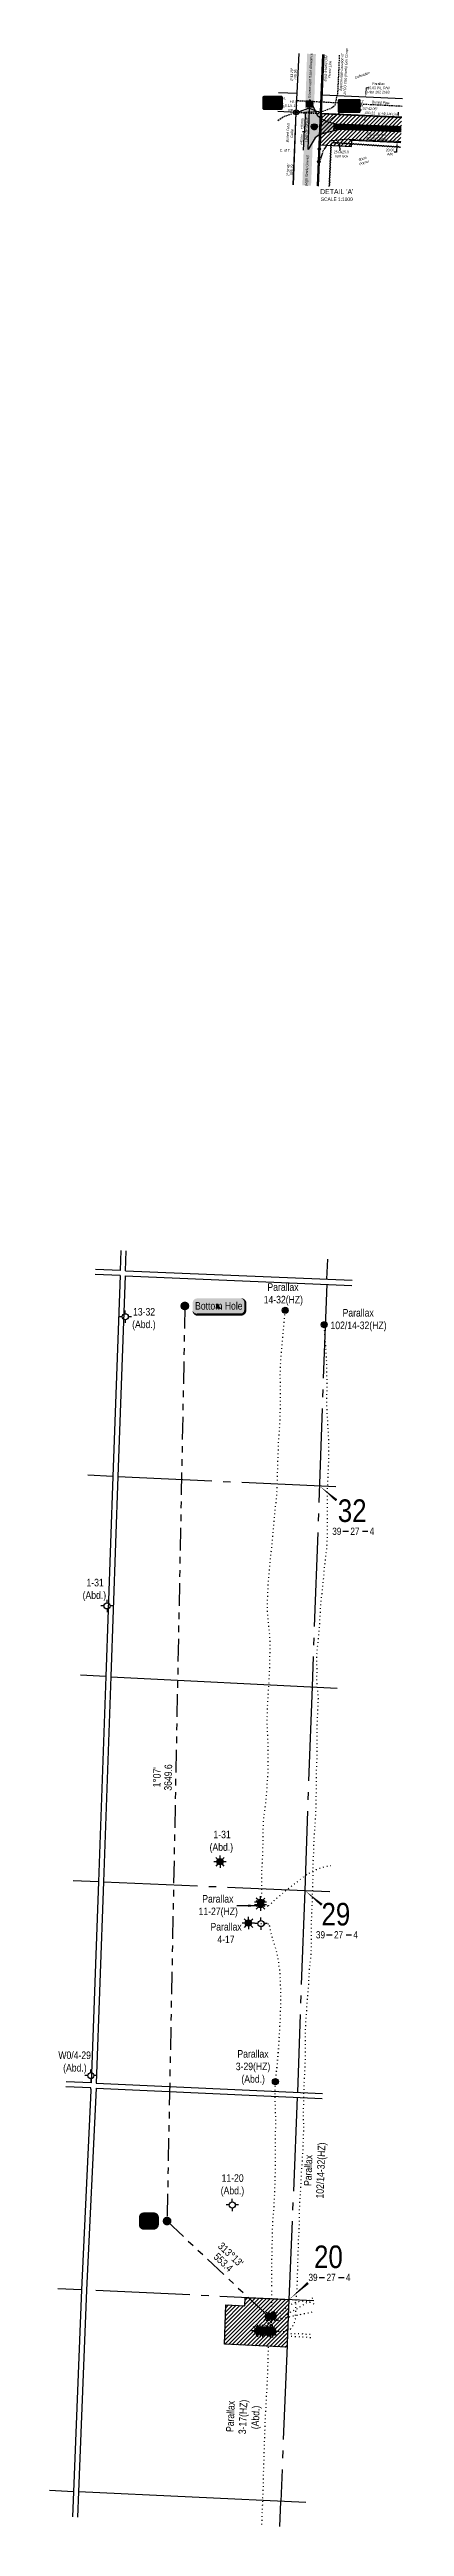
# Model space of a CAD drawing. Extents: x 300929 to 311962, y 5794822 to 5810027.
# Drawn here: x 300929 to 302344, y 5796118 to 5805993 of the extents above; entities that cross this region are included whole.
import ezdxf
from ezdxf.enums import TextEntityAlignment as Align

# ---------------------------------------------------------------- set-up
doc = ezdxf.new("R2010")
doc.units = 0
doc.header["$LTSCALE"] = 5
doc.header["$PDSIZE"] = 0.5
for name, pattern in [('0', [1, 1, 0]), ('foc-DOT', [1, 0.2, -0.8]), ('foc-DRILLPATH', [14.75, 6, -1.75, 1.75, -1.75, 1.75, -1.75]), ('foc-QUARTERLINE', [33, 25, -3, 2, -3]), ('foc-TRAV', [1.875, 1.25, -0.625]), ('POWERLINE5', [7.8, 2.4, -0.6, 0.6, -0.6, 0.6, -0.6, 2.4]), ('UG_PIPE', [1.875, 1.25, -0.625])]:
    doc.linetypes.add(name, pattern=pattern)
doc.layers.get('Defpoints').update_dxf_attribs({"color": 9})
for name, color, linetype in [('10', 1, 'Continuous'), ('35', 37, 'Continuous'), ('9', 3, 'Continuous'), ('AS-DRILL', 8, 'foc-DOT'), ('AS-DRILL-T', 8, 'Continuous'), ('AS-FENCE', 48, 'foc-FENCE'), ('AS-PIPE-UG', 44, 'UG_PIPE'), ('AS-PIPE-UG-T', 44, 'Continuous'), ('AS-POWER', 104, 'foc-POWER'), ('AS-POWER-EXISTING', 72, 'POWERLINE5'), ('AS-POWER-EXISTING-T', 72, 'Continuous'), ('AS-POWER-T', 104, 'Continuous'), ('AS-ROADS', 254, 'Continuous'), ('AS-TELEPHONE', 224, 'foc-TEL'), ('AS-TELEPHONE-T', 224, 'Continuous'), ('C-RW', 13, 'Continuous'), ('C-WS-S', 8, 'Continuous'), ('DETAIL-T', 7, 'Continuous'), ('F-WS-S', 8, 'Continuous'), ('L-BD', 7, 'Continuous'), ('L-MON', 1, 'Continuous'), ('L-QSEC', 8, 'foc-QUARTERLINE'), ('L-ROAD-T', 7, 'Continuous'), ('L-SEC', 7, 'Continuous'), ('L-SECLBL', 7, 'Continuous'), ('L-SECQ', 8, 'foc-QUARTERLINE'), ('L-TITLEDB', 4, 'Continuous'), ('L-TITLEDB-T', 4, 'Continuous'), ('P-CROSSINGS', 250, 'Continuous'), ('P-PDRILLPATH', 12, 'foc-DRILLPATH'), ('P-PROPOSED', 10, 'Continuous'), ('P-PROPOSED-EXISTING-H', 59, 'Continuous'), ('P-TRAV', 4, 'foc-TRAV'), ('P-TXT', 4, 'Continuous'), ('T-BUSH', 110, '0'), ('T-BUSH-T', 110, 'Continuous')]:
    doc.layers.add(name, color=color, linetype=linetype)
doc.layers.add('C-RW-T', color=13, linetype='Continuous', lineweight=9)
doc.layers.add('T-TEXT', color=48, linetype='Continuous', lineweight=18)
doc.styles.add('80', font='ARIALN.TTF', dxfattribs={"height": 10})
doc.styles.add('80CG', font='ARIALN.TTF', dxfattribs={"height": 10})
doc.styles.add('80L', font='ARIALN.TTF', dxfattribs={"height": 10})
doc.styles.add('80LS', font='ARIALNI.TTF', dxfattribs={"height": 10})
doc.styles.add('Crossing', font='ARIALN.TTF', dxfattribs={"height": 10})
doc.styles.add('foc-LtypeFont', font='ARIALN.TTF', dxfattribs={"height": 7.35})
doc.styles.add('SIMPLEX', font='ARIALN.TTF')
doc.linetypes.add('foc-FENCE', pattern='A,10,-1,["X",foc-LtypeFont,S=0.2,R=0,X=-0.625,Y=-0.75],-1.24', length=12.24)
doc.linetypes.add('foc-POWER', pattern='A,6,-1,["P",foc-LtypeFont,S=0.2,R=0,X=-0.625,Y=-0.75],-1.24,4', length=12.24)
doc.linetypes.add('foc-TEL', pattern='A,2,-1,["T",foc-LtypeFont,S=0.2,R=0,X=-0.425,Y=-0.75],-1.24,8', length=12.24)
doc.linetypes.add('foc-TEL-NOLINE', pattern='A,0,-2,["T",foc-LtypeFont,S=0.2,R=0,X=-0.425,Y=-0.75],-10.24', length=12.24)
doc.dimstyles.new('COMPASS', dxfattribs={"dimscale": 5, "dimtxt": 10, "dimasz": 2.5, "dimexe": 0.2, "dimexo": 0.0625, "dimgap": 0.5, "dimtad": 0, "dimtih": 1, "dimtoh": 1, "dimzin": 0, "dimdsep": 46, "dimtxsty": '80', "dimcen": 0.1, "dimse1": 1, "dimse2": 1, "dimclrd": 256, "dimclrt": 256, "dimaunit": 1, "dimadec": 4, "dimazin": 0, "dimtfac": 0.06, "dimtofl": 0, "dimtmove": 0, "dimatfit": 1, "dimfxl": 0.2, "dimtolj": 1, "dimtzin": 0, "dimlwd": -1, "dimarcsym": 0})
doc.dimstyles.new('Compass 5 000', dxfattribs={"dimscale": 5, "dimtxt": 9, "dimasz": 2, "dimexe": 0.2, "dimexo": 0.0625, "dimgap": 0.5, "dimtad": 0, "dimtih": 1, "dimtoh": 1, "dimzin": 0, "dimdsep": 46, "dimtxsty": '80CG', "dimcen": 0.1, "dimse1": 1, "dimse2": 1, "dimclrd": 256, "dimclrt": 256, "dimaunit": 1, "dimadec": 4, "dimazin": 0, "dimtfac": 0.06, "dimtofl": 0, "dimtmove": 0, "dimatfit": 1, "dimfxl": 0.2, "dimtolj": 1, "dimtzin": 0, "dimlwd": -1, "dimarcsym": 0})

msp = doc.modelspace()

# ---------------------------------------------------------------- texts
at = {"char_height": 10, "rotation": 87.3330066, "style": '80'}
for s, insert, width, attachment_point in [('%%P800m', (301935.014, 5805675.293), 42.11121, 4), ('\\pi6.3759;{\\fArial Narrow|b0|i1|c0|p34;LINE OF SIGH\\T1.55;T}', (301946.918, 5805617.786), 99.34793, 1), ('%%P400m', (301934.083, 5805655.315), 42.11121, 6)]:
    msp.add_mtext(s, dxfattribs=dict(at, insert=insert, width=width, attachment_point=attachment_point))
at = {"layer": 'AS-DRILL-T', "insert": (301633.997, 5796533.687), "char_height": 29.99788, "attachment_point": 1, "rotation": 87.4355783, "style": '80L'}
msp.add_mtext_dynamic_manual_height_columns('\\pi-38.019;Parallax\\P\\pi-44.383;3-17(HZ)\\P\\pi-22.099;(Abd.)', width=45.22278, gutter_width=50, heights=[0], dxfattribs=at)
at = {"layer": 'AS-PIPE-UG-T', "char_height": 10, "attachment_point": 1, "style": '80L'}
for s, width, insert, rotation in [('\\pi14.119;{\\fArial Narrow|b0|i1|c0|p34;Approximate Location of\\P\\pi0.05;ATCO Gas (North) Gas Co-op}', 153.27872, (302083.764, 5805814.646), 87.3649098), ('\\pi0.30107;{\\fArial Narrow|b0|i1|c0|p34;Buried Pipe}', 59.04006, (302213.774, 5805788.967), 356.9949715)]:
    msp.add_mtext_dynamic_manual_height_columns(s, width=width, gutter_width=50, heights=[0], dxfattribs=dict(at, insert=insert, rotation=rotation))
at = {"layer": 'AS-POWER-EXISTING-T', "insert": (302190.524, 5805661.723), "char_height": 9.99929, "attachment_point": 1, "rotation": 357.598262, "style": '80L'}
msp.add_mtext_dynamic_manual_height_columns('\\pi3.7221;{\\fArial Narrow|b0|i1|c0|p34;Equs Buried \\P\\pi2.5625;Power Cable}', width=69.85443, gutter_width=50, heights=[0], dxfattribs=at)
at = {"layer": 'AS-POWER-T', "insert": (302022.485, 5805865.621), "char_height": 10, "attachment_point": 1, "rotation": 87.3644434, "style": '80L'}
msp.add_mtext_dynamic_manual_height_columns('\\pi0.32626;{\\fArial Narrow|b0|i1|c0|p34;Equs 4-Wire O/H\\P\\pi15.289;Power Line}', width=87.04407, gutter_width=50, heights=[0], dxfattribs=at)
at = {"layer": 'AS-TELEPHONE-T', "insert": (301871.135, 5805612.016), "char_height": 10, "attachment_point": 1, "rotation": 87.3644434, "style": '80L'}
msp.add_mtext_dynamic_manual_height_columns('\\pi11.629;{\\fArial Narrow|b0|i1|c0|p34;Buried Telus\\P\\pi29.221;Cable}', width=87.04407, gutter_width=50, heights=[0], dxfattribs=at)
at = {"layer": 'DETAIL-T', "color": 3, "insert": (302074.203, 5805412.851), "char_height": 19.99858, "width": 223.84218, "attachment_point": 5, "style": '80CG'}
msp.add_mtext("DETAIL 'A'\\P{\\H0.7x;SCALE 1:1000}", dxfattribs=at)
at = {"layer": 'F-WS-S', "char_height": 29.99788, "attachment_point": 1, "style": '80L'}
for s, width, insert in [('\\pi-46.235;Parallax\\P\\pi-60.999;14-32(HZ)', 28.79031, (301843.804, 5801074.398)), ('\\pi-26.796;13-32\\P\\pi-30.315;(Abd.)', 28.79031, (301288.946, 5800975.838)), ('\\pi-23.684;Parallax\\P\\pi-71.893;102/14-32(HZ)', 73.89263, (302120.946, 5800971.868)), ('\\pi-14.968;1-31\\P\\pi-30.315;(Abd.)', 28.79031, (301091.57, 5799896.298)), ('\\pi-14.968;1-31\\P\\pi-30.315;(Abd.)', 28.79031, (301597.552, 5798892.1)), ('\\pi-46.235;Parallax\\P\\pi-60.999;11-27(HZ)', 28.79031, (301584.229, 5798635.607)), ('\\pi-46.235;Parallax\\P\\pi-18.979;4-17', 28.79031, (301616.99, 5798524.233)), ('\\pi-48.627;W0/4-29\\P\\pi-29.412;(Abd.)', 30.59579, (301013.09, 5798012.016)), ('\\pi-46.235;Parallax\\P\\pi-52.599;3-29(HZ)\\P\\pi-30.315;(Abd.)', 28.79031, (301724.266, 5798017.539)), ('\\pi-25.954;11-20\\P\\pi-29.412;(Abd.)', 30.59579, (301640.947, 5797522.405))]:
    msp.add_mtext_dynamic_manual_height_columns(s, width=width, gutter_width=50, heights=[0], dxfattribs=dict(at, insert=insert))
at = {"layer": 'F-WS-S', "insert": (301943.702, 5797500), "char_height": 29.99788, "attachment_point": 1, "rotation": 88.0038857, "style": '80L'}
msp.add_mtext_dynamic_manual_height_columns('\\pi-23.684;Parallax\\P\\pi-71.893;102/14-32(HZ)', width=73.89263, gutter_width=50, heights=[0], dxfattribs=at)
at = {"layer": 'L-BD', "style": '80L'}
for s, height, rotation, p in [("2°43'20''", 9.9993, 87.2768, (301894.532, 5805893.425)), ('795.96', 9.9993, 87.2768, (301908.764, 5805892.748)), ("2°16'45''", 9.9993, 87.7196, (301880.266, 5805514.271)), ('805.79', 9.9993, 87.7196, (301894.504, 5805513.704)), ("1°07'", 29.9979, 88.8823, (301357.069, 5799105.243)), ('3649.6', 29.9979, 88.8823, (301402.057, 5799104.365))]:
    msp.add_text(s, height=height, rotation=rotation, dxfattribs=at).set_placement(p, align=Align.MIDDLE)
at = {"layer": 'L-BD', "color": 5, "style": '80L'}
for s, p in [("313°13'", (301651.428, 5797202.715)), ('553.4', (301622.15, 5797171.568))]:
    msp.add_text(s, height=29.9979, rotation=316.772, dxfattribs=at).set_placement(p, align=Align.MIDDLE)
at = {"layer": 'L-BD', "insert": (301965.68, 5805789.187), "char_height": 9.9993, "width": 28.16076, "attachment_point": 2, "rotation": 357.2783108, "style": '80L', "bg_fill": 1, "box_fill_scale": 1.1, "bg_fill_color": 254, "bg_fill_transparency": 0}
msp.add_mtext('20.12\\Pcalc.', dxfattribs=at)
at = {"layer": 'L-ROAD-T', "style": '80L'}
msp.add_text('Government Road Allowance', height=10, rotation=87.3644434, dxfattribs=at).set_placement((301968.635, 5805889.052), align=Align.MIDDLE_CENTER)
at = {"layer": 'L-TITLEDB-T', "insert": (301822.834, 5805595.904), "char_height": 10, "attachment_point": 1, "style": '80L'}
msp.add_mtext_dynamic_manual_height_columns('\\pi23.793;C. of T.', width=83.62206, gutter_width=50, heights=[0], dxfattribs=at)
at = {"layer": 'P-TXT', "insert": (302061.949, 5805589.899), "char_height": 10, "attachment_point": 1, "style": '80L'}
msp.add_mtext_dynamic_manual_height_columns('\\pi0.2103;25.0x25.0\\P\\pi1.8747;Turn Box', width=49.86126, gutter_width=50, heights=[0], dxfattribs=at)
at = {"layer": 'T-BUSH-T', "insert": (302175.36, 5805562.534), "char_height": 9.9993, "width": 40.57387, "attachment_point": 2, "rotation": 20, "style": '80LS'}
msp.add_mtext('30cm\\PPoplar', dxfattribs=at)
at = {"layer": 'T-TEXT', "style": '80LS'}
for s, height, rotation, p in [('Cultivation', 9.99929, 20, (302175.806, 5805891.194)), ('(High Grade Gravel)', 10, 87.3644434, (301954.601, 5805509.673))]:
    msp.add_text(s, height=height, rotation=rotation, dxfattribs=at).set_placement(p, align=Align.MIDDLE_CENTER)

# ---------------------------------------------------------------- blocks, each defined once
blk = doc.blocks.new('POWERPOLE')
h = blk.add_hatch(color=255)
edge = h.paths.add_edge_path()
edge.add_arc((0, 0), 0.96, 0, 360)
at = {"linetype": 'Continuous'}
for p, q in [((0.7, -0.7), (-0.7, 0.7)), ((-0.7, -0.7), (0.7, 0.7))]:
    blk.add_line(p, q, dxfattribs=at)
blk.add_circle((0, 0), 0.96, dxfattribs=at)
blk = doc.blocks.new('*U80')
at = {"layer": '35', "color": 3}
blk.add_circle((0, 0), 10, dxfattribs=at)
at = {"layer": '35', "color": 3, "style": '80'}
blk.add_attdef('RP_001', (-31.5, 3.1), '', height=10, dxfattribs=at)
blk = doc.blocks.new('*U82')
h = blk.add_hatch(color=255)
edge = h.paths.add_edge_path()
edge.add_line((-39, -28.5), (39, -28.5))
edge.add_arc((39, -22.5), 6, 270, 360)
edge.add_line((45, -22.5), (45, 21))
edge.add_arc((39, 21), 6, 0, 90)
edge.add_line((39, 27), (-39, 27))
edge.add_arc((-39, 21), 6, 90, 180)
edge.add_line((-45, 21), (-45, -22.5))
edge.add_arc((-39, -22.5), 6, 180, 270)
at = {"color": 104, "flags": 128}
blk.add_lwpolyline([(-114.5, -84.8, 0, 7.5, 0), (0, 0, 0, 0, 0)], format="xyseb", dxfattribs=at)
blk.add_lwpolyline([(-39, -28.5, 3, 3, 0), (39, -28.5, 3, 3, 0.414214), (45, -22.5, 3, 3, 0), (45, 21, 3, 0, 0.414214), (39, 27, 0, 0, 0), (-39, 27, 0, 0, 0.414214), (-45, 21, 0, 0, 0), (-45, -22.5, 0, 3, 0.414214)], format="xyseb", close=True, dxfattribs=at)
at = {"color": 104, "style": '80'}
blk.add_attdef('ENTER_TEXT_001', (-26.8, -4.9), '', height=10, dxfattribs=at)
blk = doc.blocks.new('xing2')
h = blk.add_hatch(color=50)
h.dxf.hatch_style = 1
edge = h.paths.add_edge_path()
edge.add_ellipse((0, 0), major_axis=(-12.5, 0), ratio=0.816297, start_angle=0, end_angle=360)
h = blk.add_hatch(color=250)
h.dxf.hatch_style = 1
edge = h.paths.add_edge_path()
edge.add_ellipse((0, -2), major_axis=(-12.5, 0), ratio=0.816297, start_angle=0, end_angle=180)
edge.add_line((12.5, -2), (12.5, 0))
edge.add_ellipse((0, 0), major_axis=(-12.5, 0), ratio=0.816297, start_angle=0, end_angle=180, ccw=False)
edge.add_line((-12.5, 0), (-12.5, -2))
at = {"color": 250}
blk.add_ellipse((0, 0), major_axis=(-12.5, 0), ratio=0.816297, dxfattribs=at)
blk.add_ellipse((0, -2), major_axis=(-12.5, 0), ratio=0.816297, start_param=0, end_param=3.141593, dxfattribs=at)
at = {"color": 250, "style": 'Crossing'}
blk.add_attdef('CROSSING', text='', height=9, dxfattribs=at).set_placement((0.1, 0), align=Align.MIDDLE_CENTER)
at = {"color": 250, "style": 'Crossing', "flags": 1}
for tag, p in [('DESCRIPTION', (0.1, -25.8)), ('LOCATION', (0.1, -39.3)), ('DWG_REF', (0.1, -52.8)), ('OWNER', (0.1, -12.5))]:
    blk.add_attdef(tag, text='', height=9, dxfattribs=at).set_placement(p, align=Align.MIDDLE_CENTER)
blk = doc.blocks.new('fdia')
at = {"color": 255, "const_width": 1}
blk.add_lwpolyline([(-0.5, 0, 1), (0.5, 0, 1)], format="xyb", close=True, dxfattribs=at)
blk = doc.blocks.new('Fdiaa')
blk.add_blockref('fdia', (0, 0))
blk = doc.blocks.new('fdib')
at = {"color": 1, "const_width": 1.6}
blk.add_lwpolyline([(-0.4, 0, 1), (0.4, 0, 1)], format="xyb", close=True, dxfattribs=at)
at = {"color": 1}
blk.add_circle((0, 0), 0.8, dxfattribs=at)
blk = doc.blocks.new('Fdibb')
blk.add_blockref('fdib', (0, 0))
blk = doc.blocks.new('fdicc')
for name in ['Fdibb', 'Fdiaa']:
    blk.add_blockref(name, (0, 0))
blk = doc.blocks.new('FDI')
blk.add_blockref('fdicc', (0, 0))
blk = doc.blocks.new('*D83')
at = {"layer": 'Defpoints', "color": 0, "transparency": 16777216}
for p in [(302285.2, 5805725.1), (302280.5, 5805625.2), (302314.4, 5805623.6)]:
    blk.add_point(p, dxfattribs=at)
at = {"layer": 'P-TXT', "transparency": 16777216}
for p, q in [((302319.6, 5805733.5), (302320.1, 5805743.5)), ((302313.9, 5805613.6), (302312.5, 5805584.1)), ((302312.5, 5805584.1), (302302.5, 5805584.1))]:
    blk.add_line(p, q, dxfattribs=at)
for points in [[(302317.9, 5805733.6), (302321.2, 5805733.4), (302319.1, 5805723.5)], [(302312.3, 5805613.7), (302315.6, 5805613.6), (302314.4, 5805623.6)]]:
    blk.add_solid(points, dxfattribs=at)
at = {"layer": 'P-TXT', "transparency": 16777216, "insert": (302286.1, 5805584.1), "char_height": 10, "attachment_point": 5, "style": '80CG'}
blk.add_mtext('\\A1;20.00\\PA/R', dxfattribs=at)
blk = doc.blocks.new('*D84')
at = {"layer": 'C-RW-T', "transparency": 16777216}
for p, q in [((302190.1, 5805814.7), (302191.3, 5805840)), ((302191.3, 5805840), (302201.3, 5805840)), ((302185.6, 5805719.6), (302185.2, 5805709.6))]:
    blk.add_line(p, q, dxfattribs=at)
for points in [[(302188.5, 5805814.8), (302191.8, 5805814.6), (302189.7, 5805804.7)], [(302184, 5805719.6), (302187.3, 5805719.5), (302186.1, 5805729.5)]]:
    blk.add_solid(points, dxfattribs=at)
at = {"layer": 'Defpoints', "color": 0, "transparency": 16777216}
for p in [(302189.7, 5805804.7), (302271.6, 5805725.5), (302275.1, 5805800.7)]:
    blk.add_point(p, dxfattribs=at)
at = {"layer": 'C-RW-T', "transparency": 16777216, "insert": (302240.4, 5805840), "char_height": 10, "attachment_point": 5, "style": '80CG'}
blk.add_mtext('\\A1;Parallax\\P15.00 P/L R/W\\PPlan 202 2580', dxfattribs=at)
blk = doc.blocks.new('*U81')
h = blk.add_hatch(color=254)
edge = h.paths.add_edge_path()
edge.add_line((-34, -28.5), (34, -28.5))
edge.add_arc((34, -22.5), 6, 270, 360)
edge.add_line((40, -22.5), (40, 21))
edge.add_arc((34, 21), 6, 0, 90)
edge.add_line((34, 27), (-34, 27))
edge.add_arc((-34, 21), 6, 90, 180)
edge.add_line((-40, 21), (-40, -22.5))
edge.add_arc((-34, -22.5), 6, 180, 270)
at = {"color": 1, "flags": 128}
blk.add_lwpolyline([(-34, -28.5, 3, 3, 0), (34, -28.5, 3, 3, 0.414214), (40, -22.5, 3, 3, 0), (40, 21, 3, 0, 0.414214), (34, 27, 0, 0, 0), (-34, 27, 0, 0, 0.414214), (-40, 21, 0, 0, 0), (-40, -22.5, 0, 3, 0.414214)], format="xyseb", close=True, dxfattribs=at)
blk.add_lwpolyline([(-33.1, -22.6, 0, 10, 0), (0, 0, 5, 5, 0)], format="xyseb", dxfattribs=at)
at = {"color": 1, "style": '80'}
blk.add_attdef('ENTER_TEXT_001', (-36.7, -5), '', height=10, dxfattribs=at)
blk = doc.blocks.new('GAS')
h = blk.add_hatch(color=255)
h.dxf.hatch_style = 1
edge = h.paths.add_edge_path()
edge.add_arc((0, 0), 0.9, 0, 360)
for p, q in [((-0.81, 0), (-1.62, 0)), ((-0.57, 0.57), (-1.14, 1.14)), ((0, 0.81), (0, 1.62)), ((0.57, 0.57), (1.14, 1.14)), ((1.62, 0), (0.81, 0)), ((-0.57, -0.57), (-1.14, -1.14)), ((0, -0.81), (0, -1.62)), ((1.14, -1.14), (0.57, -0.57))]:
    blk.add_line(p, q)
blk.add_circle((0, 0), 0.8)
blk = doc.blocks.new('WC')
at = {"layer": 'L-MON'}
h = blk.add_hatch(color=255, dxfattribs=at)
h.dxf.hatch_style = 1
edge = h.paths.add_edge_path()
edge.add_arc((0, 0), 0.9, 0, 360)
at = {"layer": 'L-MON', "color": 240, "flags": 128}
for points in [[(-0.62, 0.5), (-1.23, 1.12)], [(0.52, 0.61), (1.13, 1.21)], [(-1.18, -1.18), (-0.56, -0.57)], [(1.16, -1.18), (0.56, -0.57)]]:
    blk.add_lwpolyline(points, dxfattribs=at)
at = {"layer": 'L-MON', "color": 240}
for radius in [0.8, 0.373]:
    blk.add_circle((0, 0), radius, dxfattribs=at)
blk = doc.blocks.new('plbh')
at = {"layer": 'L-MON'}
h = blk.add_hatch(color=255, dxfattribs=at)
h.dxf.hatch_style = 1
edge = h.paths.add_edge_path()
edge.add_arc((0, 0), 1.16, 0, 360)
h = blk.add_hatch(color=256, dxfattribs=at)
h.dxf.hatch_style = 1
h.paths.add_polyline_path([(-0.96, 0, 1), (0.96, 0, 1)])
h.paths.add_polyline_path([(0.91, 0, -1), (-0.91, 0, -1)], flags=16)
h.paths.add_polyline_path([(0.45, 0, -1), (-0.45, 0, -1)], flags=0)
h = blk.add_hatch(color=256, dxfattribs=at)
h.dxf.hatch_style = 1
h.paths.add_polyline_path([(-0.45, 0, 1), (0.45, 0, 1)])
h.paths.add_polyline_path([(0.4, 0, -1), (-0.4, 0, -1)], flags=16)
at = {"layer": 'L-MON', "color": 240}
for radius in [0.96, 0.91, 0.45, 0.4]:
    blk.add_circle((0, 0), radius, dxfattribs=at)
blk = doc.blocks.new('L-SECLBL')
at = {"layer": '9', "color": 7}
for p, q in [((-5.1, -27.8), (-12.3, -27.8)), ((20.7, -27.8), (13.5, -27.8))]:
    blk.add_line(p, q, dxfattribs=at)
at = {"layer": '10', "color": 2, "style": 'SIMPLEX'}
blk.add_attdef('SEC', text='', height=30, dxfattribs=at).set_placement((0, 0), align=Align.MIDDLE)
at = {"layer": '10', "color": 5, "style": '80L'}
blk.add_attdef('TWP', text='', height=9.5, dxfattribs=at).set_placement((-14.4, -27.4), align=Align.MIDDLE_RIGHT)
blk.add_attdef('RGE', text='', height=9.5, dxfattribs=at).set_placement((3.6, -27.4), align=Align.MIDDLE_CENTER)
blk.add_attdef('MER', text='', height=9.5, dxfattribs=at).set_placement((23.2, -27.4), align=Align.MIDDLE_LEFT)
blk = doc.blocks.new('GABD')
for p, q in [((-0.81, 0), (-1.62, 0)), ((0, 0.81), (0, 1.62)), ((1.62, 0), (0.81, 0)), ((0, -0.81), (0, -1.62))]:
    blk.add_line(p, q)
blk.add_circle((0, 0), 0.8)
blk = doc.blocks.new('*U88')
h = blk.add_hatch(color=254)
edge = h.paths.add_edge_path()
edge.add_line((-6.5, -11.5), (6.5, -11.5))
edge.add_arc((6.5, -5.5), 6, 270, 360)
edge.add_line((12.5, -5.5), (12.5, 4))
edge.add_arc((6.5, 4), 6, 0, 90)
edge.add_line((6.5, 10), (-6.5, 10))
edge.add_arc((-6.5, 4), 6, 90, 180)
edge.add_line((-12.5, 4), (-12.5, -5.5))
edge.add_arc((-6.5, -5.5), 6, 180, 270)
at = {"color": 1, "flags": 128}
blk.add_lwpolyline([(-6.5, -11.5, 3, 3, 0), (6.5, -11.5, 3, 3, 0.414214), (12.5, -5.5, 3, 3, 0), (12.5, 4, 3, 0, 0.414214), (6.5, 10, 0, 0, 0), (-6.5, 10, 0, 0, 0.414214), (-12.5, 4, 0, 0, 0), (-12.5, -5.5, 0, 3, 0.414214)], format="xyseb", close=True, dxfattribs=at)
blk.add_lwpolyline([(-4.6, -3.7, 0, 10, 0), (0, 0, 5, 5, 0)], format="xyseb", dxfattribs=at)
at = {"color": 1, "style": '80'}
blk.add_attdef('ENTER_TEXT_001', (-36.7, -5), '', height=10, dxfattribs=at)
blk = doc.blocks.new('*U89')
h = blk.add_hatch(color=254)
edge = h.paths.add_edge_path()
edge.add_line((-29, -11.5), (29, -11.5))
edge.add_arc((29, -5.5), 6, 270, 360)
edge.add_line((35, -5.5), (35, 4))
edge.add_arc((29, 4), 6, 0, 90)
edge.add_line((29, 10), (-29, 10))
edge.add_arc((-29, 4), 6, 90, 180)
edge.add_line((-35, 4), (-35, -5.5))
edge.add_arc((-29, -5.5), 6, 180, 270)
at = {"color": 1, "flags": 128}
blk.add_lwpolyline([(-29, -11.5, 3, 3, 0), (29, -11.5, 3, 3, 0.414214), (35, -5.5, 3, 3, 0), (35, 4, 3, 0, 0.414214), (29, 10, 0, 0, 0), (-29, 10, 0, 0, 0.414214), (-35, 4, 0, 0, 0), (-35, -5.5, 0, 3, 0.414214)], format="xyseb", close=True, dxfattribs=at)
blk.add_lwpolyline([(-4.6, -3.7, 0, 10, 0), (0, 0, 5, 5, 0)], format="xyseb", dxfattribs=at)
at = {"color": 1, "style": '80'}
blk.add_attdef('ENTER_TEXT_001', (-36.7, -5), '', height=10, dxfattribs=at)

# ---------------------------------------------------------------- hatches: boundary and pattern name
at = {"layer": 'AS-ROADS'}
h = msp.add_hatch(color=256, dxfattribs=at)
h.dxf.hatch_style = 1
h.paths.add_polyline_path([(302128.804, 5805683.547), (302025.454, 5805659.945), (302003.544, 5805652.59), (301988.534, 5805640.95), (301959.722, 5805594.797), (301967.031, 5805793.262), (301995.814, 5805731.825), (302011.919, 5805718.085), (302034.319, 5805705.535), (302123.465, 5805683.756)])
at = {"layer": 'F-WS-S'}
h = msp.add_hatch(color=256, dxfattribs=at)
h.dxf.hatch_style = 1
edge = h.paths.add_edge_path()
edge.add_arc((301868.449, 5800966.97), 12, 0, 360)
h = msp.add_hatch(color=256, dxfattribs=at)
h.dxf.hatch_style = 1
edge = h.paths.add_edge_path()
edge.add_arc((302023.815, 5800909.176), 12, 0, 360)
h = msp.add_hatch(color=256, dxfattribs=at)
h.dxf.hatch_style = 1
edge = h.paths.add_edge_path()
edge.add_arc((301829.404, 5797891.901), 12, 0, 360)
at = {"layer": 'P-PROPOSED-EXISTING-H'}
h = msp.add_hatch(dxfattribs=at)
h.set_pattern_fill('ANSI31', color=256, scale=3.499752)
h.set_pattern_definition([(45, (1201.593, 2831.013), (-7.857167858, 7.857167858), [])])
h.paths.add_polyline_path([(302329.098, 5805622.94), (302333.077, 5805722.857), (302013.047, 5805737.957), (302007.156, 5805613.105), (302132.929, 5805607.17), (302133.924, 5805632.149)])
h = msp.add_hatch(dxfattribs=at)
h.set_pattern_fill('ANSI31', color=256, scale=3.499752)
h.set_pattern_definition([(45, (-3705.013, -8411.102), (-7.857167858, 7.857167858), [])])
h.paths.add_polyline_path([(301632.449, 5797002.104), (301707.36, 5796998.57), (301708.682, 5797031.04), (301883.475, 5797022.793), (301875.749, 5796832.964), (301626.044, 5796844.746)])

# ---------------------------------------------------------------- linework, layer by layer
msp.add_line((301945.032, 5805664.816), (301937.157, 5805665.183))
at = {"layer": 'AS-DRILL', "ltscale": 3, "flags": 128}
for points in [[(301770.341, 5798606.681), (301770.316, 5798606.552), (301770.283, 5798606.233), (301770.25, 5798605.634), (301770.129, 5798605.118), (301769.775, 5798604.511), (301769.168, 5798603.585), (301768.567, 5798602.808), (301768.114, 5798602.245), (301767.943, 5798601.702), (301767.741, 5798601.149), (301767.594, 5798600.745), (301767.416, 5798600.282), (301767.176, 5798599.771), (301767.004, 5798599.487), (301766.663, 5798599.461), (301766.643, 5798599.462), (301766.573, 5798599.464), (301766.542, 5798599.436), (301766.533, 5798599.456), (301766.66, 5798599.641), (301766.848, 5798599.844), (301767.37, 5798600.374), (301768.146, 5798601.023), (301768.838, 5798601.566), (301769.513, 5798602.18), (301770.237, 5798602.782), (301770.531, 5798603.131), (301770.684, 5798603.455), (301770.956, 5798603.754), (301771.296, 5798603.751), (301771.932, 5798603.896), (301772.367, 5798604.269), (301772.66, 5798604.587), (301772.928, 5798604.787), (301773.253, 5798604.914), (301773.735, 5798604.955), (301774.267, 5798604.984), (301774.874, 5798604.9), (301775.163, 5798604.358), (301775.262, 5798604.094), (301775.2, 5798604.027), (301774.91, 5798603.778), (301774.937, 5798603.967), (301775.051, 5798604.313), (301775.133, 5798604.37), (301775.265, 5798604.404), (301775.526, 5798604.444), (301775.521, 5798604.554), (301775.058, 5798605.003), (301774.505, 5798605.445), (301774.119, 5798605.801), (301774.005, 5798605.965), (301773.911, 5798606.099), (301773.72, 5798606.347), (301773.515, 5798606.715), (301773.338, 5798607.303), (301773.28, 5798607.625), (301773.211, 5798608.148), (301773.164, 5798609.241), (301773.157, 5798610.582), (301773.144, 5798612.274), (301773.113, 5798614.266), (301773.066, 5798616.62), (301773.084, 5798619.361), (301773.207, 5798622.459), (301773.453, 5798625.901), (301773.751, 5798629.652), (301774.081, 5798633.682), (301774.414, 5798638.072), (301774.729, 5798642.743), (301774.983, 5798647.646), (301775.149, 5798652.843), (301775.275, 5798658.312), (301775.385, 5798663.872), (301775.501, 5798669.601), (301775.585, 5798675.522), (301775.594, 5798681.566), (301775.531, 5798687.823), (301775.449, 5798694.351), (301775.349, 5798701.19), (301775.298, 5798708.247), (301775.331, 5798715.651), (301775.493, 5798723.3), (301775.746, 5798731.216), (301776.098, 5798739.347), (301776.563, 5798747.565), (301777.045, 5798755.972), (301777.478, 5798764.401), (301777.879, 5798772.751), (301778.316, 5798781.279), (301778.718, 5798789.68), (301779.059, 5798798.302), (301779.366, 5798807.076), (301779.682, 5798816.08), (301779.929, 5798825.117), (301780.131, 5798834.265), (301780.265, 5798843.477), (301780.35, 5798852.71), (301780.465, 5798861.952), (301780.612, 5798871.233), (301780.781, 5798880.563), (301780.962, 5798889.942), (301781.043, 5798893.511), (301781.166, 5798899.401), (301781.382, 5798908.929), (301781.721, 5798918.492), (301782.249, 5798928.068), (301783.836, 5798947.199), (301786.197, 5798966.149), (301787.629, 5798975.539), (301790.249, 5798994.459), (301792.473, 5799013.525), (301794.196, 5799032.53), (301795.466, 5799051.484), (301796.63, 5799070.551), (301797.239, 5799080.124), (301797.96, 5799089.502), (301799.403, 5799108.539), (301799.972, 5799118.123), (301800.459, 5799127.911), (301800.828, 5799137.503), (301801.058, 5799147.101), (301801.018, 5799165.585), (301800.714, 5799184.451), (301800.641, 5799203.107), (301800.624, 5799222.171), (301800.432, 5799241.352), (301799.679, 5799260.526), (301798.596, 5799279.202), (301797.511, 5799298.568), (301796.836, 5799317.949), (301797.033, 5799336.844), (301797.54, 5799356.238), (301798.006, 5799375.623), (301798.769, 5799394.907), (301799.81, 5799414.17), (301801.011, 5799433.636), (301802.202, 5799452.893), (301802.689, 5799462.67), (301803.228, 5799472.256), (301804.61, 5799491.505), (301805.822, 5799510.761), (301806.598, 5799530.134), (301806.895, 5799548.535), (301807.116, 5799567.53), (301807.708, 5799586.82), (301808.197, 5799606.014), (301808.206, 5799625.208), (301808.124, 5799644.405), (301807.588, 5799663.499), (301806.224, 5799682.647), (301804.333, 5799701.645), (301803.244, 5799711.285), (301802.089, 5799720.817), (301801.01, 5799730.457), (301800.116, 5799740.009), (301799.42, 5799749.483), (301798.814, 5799758.964), (301798.323, 5799768.55), (301798.02, 5799778.339), (301798.127, 5799797.508), (301798.685, 5799816.67), (301799.31, 5799836.029), (301800.068, 5799855.193), (301800.966, 5799874.351), (301802.323, 5799893.491), (301803.94, 5799912.61), (301805.636, 5799931.717), (301807.462, 5799950.828), (301809.34, 5799970.228), (301811.364, 5799989.522), (301813.47, 5800008.602), (301815.608, 5800027.761), (301817.683, 5800046.833), (301819.579, 5800065.921), (301821.289, 5800085.127), (301822.766, 5800104.252), (301824.311, 5800123.575), (301825.079, 5800133.142), (301825.804, 5800142.61), (301826.563, 5800152.187), (301827.479, 5800161.937), (301829.744, 5800181.001), (301830.941, 5800190.521), (301832.078, 5800200.043), (301834.052, 5800219.338), (301835.459, 5800238.486), (301836.585, 5800257.855), (301837.584, 5800277.03), (301838.112, 5800296.212), (301838.245, 5800315.511), (301838.69, 5800334.607), (301839.382, 5800353.893), (301839.981, 5800373.083), (301840.722, 5800392.568), (301841.324, 5800411.858), (301841.901, 5800431.239), (301842.953, 5800450.511), (301844.418, 5800469.846), (301845.766, 5800488.997), (301846.92, 5800508.065), (301848.086, 5800527.422), (301848.818, 5800546.707), (301849.167, 5800565.907), (301849.43, 5800585.2), (301849.678, 5800604.394), (301849.937, 5800623.588), (301849.996, 5800642.789), (301849.888, 5800662.087), (301849.537, 5800681.284), (301848.904, 5800700.463), (301849.023, 5800719.662), (301849.851, 5800738.843), (301850.61, 5800758.027), (301851.618, 5800777.19), (301853.106, 5800796.335), (301855.052, 5800815.432), (301857.028, 5800834.527), (301858.874, 5800853.638), (301860.65, 5800872.741), (301862.315, 5800892.069), (301864.102, 5800911.182), (301865.826, 5800930.498), (301867.061, 5800947.041), (301868.449, 5800966.97)], [(301798.427, 5796896.771), (301798.429, 5796896.821), (301798.37, 5796896.833), (301798.248, 5796896.788), (301798.117, 5796896.773), (301798, 5796896.848), (301797.911, 5796896.882), (301797.751, 5796896.878), (301797.52, 5796896.867), (301797.342, 5796896.914), (301797.213, 5796896.929), (301796.91, 5796896.871), (301796.821, 5796896.885), (301797.036, 5796897.006), (301797.377, 5796897.033), (301797.715, 5796896.969), (301798.046, 5796897.006), (301798.29, 5796897.087), (301798.484, 5796897.189), (301798.577, 5796897.255), (301798.763, 5796897.418), (301798.877, 5796897.524), (301798.909, 5796897.573), (301798.961, 5796897.611), (301799.055, 5796897.707), (301799.139, 5796897.824), (301799.234, 5796897.94), (301799.319, 5796898.057), (301799.404, 5796898.183), (301799.413, 5796898.173), (301799.214, 5796897.941), (301798.892, 5796897.633), (301798.736, 5796897.489), (301798.413, 5796897.182), (301798.126, 5796896.993), (301797.905, 5796896.982), (301797.689, 5796897.07), (301797.588, 5796897.054), (301797.652, 5796896.902), (301797.705, 5796896.73), (301797.679, 5796896.58), (301797.604, 5796896.443), (301797.672, 5796896.401), (301797.989, 5796896.558), (301798.357, 5796896.774), (301798.656, 5796896.982), (301798.845, 5796897.215), (301798.885, 5796897.473), (301798.867, 5796897.774), (301798.819, 5796898.086), (301798.765, 5796898.219), (301798.702, 5796898.141), (301798.754, 5796897.959), (301798.908, 5796897.793), (301799.074, 5796897.696), (301799.233, 5796897.65), (301799.382, 5796897.644), (301799.472, 5796897.62), (301799.477, 5796897.51), (301799.472, 5796897.39), (301799.541, 5796897.347), (301799.49, 5796897.329), (301799.229, 5796897.31), (301798.958, 5796897.28), (301798.797, 5796897.267), (301798.714, 5796897.2), (301798.691, 5796897.121), (301798.73, 5796897.079), (301798.929, 5796897.051), (301798.969, 5796897.05), (301799.693, 5796897.151), (301800.901, 5796897.334), (301802.18, 5796897.533), (301802.442, 5796897.583), (301804.293, 5796897.83), (301806.354, 5796898.069), (301808.634, 5796898.269), (301811.275, 5796898.265), (301814.188, 5796898.04), (301817.371, 5796897.784), (301820.901, 5796897.484), (301824.899, 5796897.086), (301829.286, 5796896.682), (301833.977, 5796896.387), (301838.788, 5796896.327), (301843.374, 5796896.386), (301847.873, 5796896.278), (301852.523, 5796895.934), (301857.278, 5796895.726), (301862.317, 5796895.877), (301867.574, 5796896.45), (301872.741, 5796897.567), (301877.703, 5796899.292), (301882.422, 5796901.467), (301886.765, 5796903.978), (301890.812, 5796906.88), (301894.4, 5796910.321), (301897.17, 5796914.054), (301899.468, 5796918.016), (301901.586, 5796922.245), (301903.487, 5796926.523), (301905.277, 5796931.056), (301906.876, 5796935.806), (301908.175, 5796940.838), (301908.994, 5796945.85), (301909.209, 5796948.253), (301909.363, 5796950.628), (301909.484, 5796953.195), (301909.588, 5796956.063), (301909.717, 5796959.341), (301909.923, 5796963.025), (301910.152, 5796967.049), (301910.351, 5796971.324), (301910.508, 5796975.811), (301910.624, 5796980.51), (301910.723, 5796985.549), (301910.819, 5796990.529), (301910.977, 5796996.037), (301911.219, 5797001.661), (301911.559, 5797007.732), (301911.98, 5797013.82), (301912.532, 5797020.183), (301913.14, 5797026.713), (301913.742, 5797033.334), (301914.269, 5797040.098), (301914.756, 5797047.104), (301915.239, 5797054.26), (301915.707, 5797061.787), (301916.097, 5797069.387), (301916.393, 5797077.121), (301916.657, 5797085.066), (301916.959, 5797093.22), (301917.276, 5797101.483), (301917.564, 5797109.797), (301917.829, 5797118.283), (301918.053, 5797126.73), (301918.266, 5797135.408), (301918.492, 5797144.175), (301918.722, 5797152.772), (301918.948, 5797161.539), (301919.143, 5797170.518), (301919.333, 5797179.627), (301919.577, 5797188.844), (301919.863, 5797198.099), (301920.153, 5797207.464), (301920.421, 5797216.79), (301920.698, 5797226.076), (301920.851, 5797230.703), (301921.008, 5797235.43), (301921.378, 5797245.043), (301921.781, 5797254.504), (301922.184, 5797264.184), (301923.185, 5797283.449), (301923.766, 5797293.833), (301924.753, 5797312.998), (301925.412, 5797332.185), (301925.56, 5797351.383), (301925.672, 5797370.682), (301926.168, 5797390.066), (301927.06, 5797409.345), (301928.441, 5797428.594), (301929.734, 5797447.646), (301930.722, 5797466.811), (301931.807, 5797486.172), (301932.621, 5797505.253), (301933.363, 5797524.528), (301934.56, 5797543.694), (301936.103, 5797562.727), (301937.478, 5797581.576), (301938.58, 5797600.846), (301939.57, 5797619.81), (301940.372, 5797639.092), (301941.034, 5797658.38), (301941.788, 5797677.463), (301942.298, 5797696.457), (301942.416, 5797715.646), (301942.074, 5797734.843), (301941.658, 5797753.933), (301941.752, 5797773.033), (301942.104, 5797792.322), (301942.485, 5797811.321), (301942.733, 5797830.515), (301943.207, 5797849.609), (301943.937, 5797868.594), (301944.705, 5797887.767), (301945.567, 5797907.047), (301946.555, 5797926.221), (301947.617, 5797945.493), (301948.421, 5797964.575), (301948.889, 5797983.76), (301948.963, 5798002.861), (301949.117, 5798021.948), (301949.381, 5798041.041), (301949.515, 5798060.14), (301949.685, 5798079.136), (301949.916, 5798098.131), (301950.386, 5798117.116), (301951.424, 5798136.288), (301952.9, 5798155.424), (301954.267, 5798174.563), (301955.481, 5798193.629), (301956.894, 5798212.666), (301958.598, 5798231.492), (301960.239, 5798250.211), (301961.616, 5798269.36), (301962.77, 5798288.428), (301963.835, 5798307.79), (301964.851, 5798326.653), (301966.348, 5798345.797), (301968.239, 5798364.796), (301970.141, 5798383.795), (301971.978, 5798402.695), (301973.166, 5798421.862), (301973.657, 5798440.856), (301973.458, 5798460.148), (301973.058, 5798479.137), (301973.146, 5798498.337), (301973.254, 5798517.526), (301973.628, 5798536.615), (301974.298, 5798556.103), (301975.098, 5798575.585), (301976.136, 5798594.757), (301976.988, 5798614.037), (301977.712, 5798633.112), (301978.29, 5798652.303), (301978.674, 5798671.402), (301979.094, 5798690.378), (301979.549, 5798709.754), (301979.818, 5798728.947), (301979.873, 5798748.339), (301980.383, 5798767.832), (301981.321, 5798786.999), (301982.131, 5798805.98), (301982.915, 5798825.053), (301983.539, 5798844.142), (301984.127, 5798863.332), (301985.155, 5798882.505), (301986.732, 5798901.637), (301988.482, 5798920.851), (301989.775, 5798939.904), (301990.723, 5798959.08), (301991.569, 5798978.46), (301991.943, 5798997.559), (301992.192, 5799016.753), (301992.646, 5799035.838), (301992.98, 5799054.929), (301993.296, 5799074.32), (301993.394, 5799093.52), (301993.358, 5799112.615), (301993.57, 5799131.91), (301994.224, 5799150.998), (301995.056, 5799170.268), (301995.652, 5799189.659), (301996.086, 5799208.755), (301996.454, 5799227.944), (301996.467, 5799247.247), (301996.094, 5799266.436), (301995.896, 5799285.737), (301996.13, 5799304.831), (301996.677, 5799324.224), (301997.467, 5799343.206), (301998.309, 5799362.486), (301999.193, 5799381.565), (302000.187, 5799400.639), (302000.591, 5799419.727), (301999.747, 5799438.904), (301998.87, 5799448.355), (301997.726, 5799457.887), (301996.527, 5799467.311), (301995.517, 5799476.958), (301994.893, 5799486.739), (301994.748, 5799496.232), (301995.296, 5799515.424), (301995.55, 5799534.517), (301994.931, 5799553.805), (301994.64, 5799563.404), (301994.525, 5799572.895), (301994.784, 5799591.098), (301995.372, 5799600.671), (301996.236, 5799610.124), (301998.084, 5799629.024), (301999.936, 5799648.034), (302001.664, 5799666.95), (302003.366, 5799685.966), (302005.089, 5799704.991), (302006.492, 5799724.029), (302007.769, 5799743.193), (302008.931, 5799762.45), (302009.535, 5799781.54), (302010.634, 5799800.49), (302011.791, 5799810.011), (302013.107, 5799819.506), (302014.324, 5799829.035), (302015.417, 5799838.468), (302017.546, 5799857.638), (302019.65, 5799876.708), (302021.641, 5799895.693), (302023.267, 5799914.812), (302024.631, 5799933.862), (302026.602, 5799952.858), (302029.096, 5799971.893), (302030.267, 5799981.523), (302031.38, 5799990.956), (302033.608, 5800010.121), (302034.445, 5800019.885), (302035, 5800029.37), (302036.053, 5800048.432), (302036.845, 5800067.714), (302037.15, 5800086.816), (302037.184, 5800105.908), (302037.236, 5800125.21), (302037.292, 5800144.601), (302037.366, 5800163.692), (302037.403, 5800182.884), (302037.318, 5800201.981), (302037.091, 5800221.074), (302037.1, 5800240.277), (302037.422, 5800259.568), (302038.026, 5800278.658), (302039.134, 5800297.827), (302040.271, 5800316.986), (302041.129, 5800336.166), (302041.803, 5800355.253), (302042.341, 5800374.435), (302042.603, 5800393.728), (302042.658, 5800412.83), (302042.421, 5800431.923), (302041.819, 5800451.11), (302041.142, 5800470.2), (302040.202, 5800489.471), (302039.059, 5800508.64), (302037.8, 5800527.693), (302036.6, 5800546.954), (302035.754, 5800566.331), (302035.313, 5800575.915), (302034.871, 5800585.5), (302034.618, 5800604.683), (302034.886, 5800623.876), (302035.198, 5800643.168), (302035.314, 5800662.056), (302035.202, 5800681.244), (302035.066, 5800700.343), (302034.976, 5800719.34), (302034.688, 5800738.635), (302034.128, 5800757.631), (302033.204, 5800776.801), (302032.092, 5800795.768), (302030.864, 5800814.821), (302029.531, 5800834.267), (302028.182, 5800853.814), (302026.762, 5800872.343), (302025.238, 5800891.257), (302023.815, 5800909.176)], [(301770.013, 5798596.671), (301769.866, 5798596.497), (301769.623, 5798596.166), (301769.196, 5798595.733), (301769.029, 5798595.579), (301768.976, 5798595.481), (301768.962, 5798595.402), (301769.07, 5798595.347), (301769.311, 5798595.348), (301770.246, 5798595.481), (301771.586, 5798595.688), (301773.056, 5798595.92), (301775.623, 5798596.049), (301776.668, 5798595.908), (301777.728, 5798595.646), (301778.854, 5798595.251), (301781.066, 5798594.763), (301783.49, 5798594.567), (301786.422, 5798594.321), (301788.164, 5798594.342), (301789.786, 5798594.608), (301791.085, 5798594.807), (301792.191, 5798594.693), (301793.159, 5798594.385), (301794.653, 5798593.685), (301796.074, 5798593.189), (301796.961, 5798593.094), (301797.631, 5798593.067), (301798.179, 5798593.015), (301798.899, 5798593.007), (301800.024, 5798593.363), (301800.443, 5798594.097), (301800.392, 5798595.089), (301800.48, 5798595.526), (301800.805, 5798595.393), (301800.771, 5798595.565), (301800.059, 5798596.023), (301799.605, 5798596.442), (301799.713, 5798596.888), (301800.01, 5798597.316), (301800.298, 5798597.775), (301800.531, 5798598.096), (301800.958, 5798598.249), (301801.575, 5798598.415), (301802.42, 5798598.542), (301802.683, 5798598.351), (301802.839, 5798597.985), (301802.882, 5798597.823), (301802.756, 5798597.668), (301802.217, 5798597.189), (301802.031, 5798596.556), (301802.167, 5798595.93), (301802.14, 5798595.751), (301801.794, 5798594.854), (301802.317, 5798593.903), (301802.512, 5798593.775), (301802.671, 5798593.739), (301802.731, 5798593.736), (301803.026, 5798593.865), (301803.458, 5798594.158), (301803.901, 5798594.491), (301804.077, 5798594.624), (301804.902, 5798595.241), (301805.883, 5798596.023), (301807.021, 5798596.969), (301808.276, 5798598.07), (301809.656, 5798599.326), (301811.181, 5798600.667), (301812.695, 5798602.028), (301814.236, 5798603.539), (301815.874, 5798605.225), (301817.731, 5798607.153), (301819.87, 5798609.35), (301822.131, 5798611.612), (301824.671, 5798614.094), (301827.634, 5798616.909), (301830.875, 5798619.913), (301834.536, 5798623.16), (301838.707, 5798626.648), (301842.834, 5798630.047), (301847.435, 5798633.788), (301852.323, 5798637.698), (301857.501, 5798641.856), (301862.855, 5798646.158), (301868.33, 5798650.735), (301874.014, 5798655.563), (301879.859, 5798660.376), (301886.066, 5798665.264), (301892.393, 5798670.127), (301899.089, 5798675.216), (301905.766, 5798680.346), (301912.579, 5798685.601), (301919.217, 5798690.762), (301925.789, 5798696.006), (301932.459, 5798701.436), (301938.989, 5798706.642), (301945.872, 5798711.664), (301952.839, 5798716.262), (301960.284, 5798720.811), (301967.933, 5798725.211), (301975.685, 5798729.418), (301983.739, 5798733.413), (301992.01, 5798737.109), (302000.449, 5798740.467), (302008.934, 5798743.484), (302017.589, 5798746.224), (302026.352, 5798748.68), (302035.254, 5798750.85), (302044.267, 5798752.795), (302049.953, 5798753.875)], [(301771.815, 5798521.765), (301771.643, 5798521.982), (301771.585, 5798522.014), (301771.516, 5798522.037), (301771.446, 5798522.05), (301771.436, 5798522.05), (301771.506, 5798522.057), (301771.608, 5798522.103), (301771.73, 5798522.158), (301771.882, 5798522.202), (301772.043, 5798522.206), (301772.242, 5798522.198), (301772.471, 5798522.169), (301772.94, 5798522.121), (301773.476, 5798522.009), (301774.257, 5798521.768), (301775.106, 5798521.484), (301775.736, 5798521.199), (301776.184, 5798521.142), (301776.559, 5798521.277), (301776.994, 5798521.39), (301777.447, 5798521.442), (301777.847, 5798521.436), (301778.196, 5798521.402), (301778.582, 5798521.297), (301779.019, 5798521.22), (301779.468, 5798521.182), (301779.905, 5798521.105), (301780.343, 5798521.037), (301780.82, 5798520.948), (301781.285, 5798520.82), (301781.781, 5798520.71), (301782.27, 5798520.671), (301782.732, 5798520.702), (301783.18, 5798520.645), (301783.635, 5798520.517), (301784.051, 5798520.4), (301784.535, 5798520.251), (301784.684, 5798520.215), (301785.22, 5798520.114), (301785.758, 5798520.042), (301786.276, 5798519.992), (301786.718, 5798520.034), (301787.066, 5798520.221), (301787.336, 5798520.47), (301787.548, 5798520.762), (301787.897, 5798520.989), (301788.434, 5798521.158), (301788.929, 5798521.278), (301789.363, 5798521.361), (301789.816, 5798521.443), (301790.232, 5798521.577), (301790.579, 5798521.743), (301790.926, 5798521.92), (301791.415, 5798522.131), (301791.982, 5798522.298), (301792.588, 5798522.434), (301793.195, 5798522.611), (301793.724, 5798522.82), (301794.264, 5798523.069), (301794.902, 5798523.264), (301795.57, 5798523.457), (301796.14, 5798523.435), (301796.588, 5798523.127), (301797.014, 5798522.77), (301797.522, 5798522.44), (301797.989, 5798522.111), (301798.397, 5798521.784), (301798.805, 5798521.478), (301799.134, 5798521.195), (301799.365, 5798520.976), (301799.63, 5798520.825), (301799.835, 5798520.707), (301799.941, 5798520.602), (301800.067, 5798520.498), (301800.246, 5798520.46), (301800.464, 5798520.422), (301800.683, 5798520.373), (301800.944, 5798520.393), (301801.203, 5798520.372), (301801.433, 5798520.363), (301801.632, 5798520.345), (301801.862, 5798520.326), (301802.151, 5798520.295), (301802.439, 5798520.243), (301802.666, 5798520.164), (301802.942, 5798520.074), (301803.371, 5798520.027), (301803.891, 5798520.006), (301804.282, 5798520.041), (301804.373, 5798520.067), (301804.233, 5798520.063), (301804.053, 5798520.07), (301803.932, 5798520.034), (301803.858, 5798519.947), (301803.766, 5798519.901), (301803.637, 5798519.916), (301803.497, 5798519.921), (301803.367, 5798519.927), (301803.258, 5798519.951), (301803.126, 5798519.916), (301803.035, 5798519.88), (301802.926, 5798519.904), (301802.787, 5798519.949), (301802.659, 5798519.985), (301802.548, 5798519.979), (301802.488, 5798519.981), (301802.469, 5798519.992), (301802.449, 5798519.983), (301802.409, 5798519.995), (301802.38, 5798520.026), (301802.412, 5798520.064), (301802.424, 5798520.114), (301802.415, 5798520.154), (301802.424, 5798520.134), (301802.474, 5798519.872), (301802.615, 5798519.376), (301802.919, 5798518.733), (301802.929, 5798518.723), (301803.395, 5798517.854), (301803.952, 5798516.751), (301804.543, 5798515.497), (301805.527, 5798512.295), (301806.464, 5798507.635), (301807.643, 5798501.513), (301809.188, 5798494.026), (301811.23, 5798485.169), (301813.715, 5798475.123), (301816.852, 5798464.11), (301818.707, 5798458.372), (301820.712, 5798452.398), (301824.862, 5798440.145), (301828.769, 5798427.1), (301830.55, 5798420.245), (301832.324, 5798413.239), (301834.074, 5798406.124), (301835.722, 5798398.954), (301837.318, 5798391.465), (301838.85, 5798383.898), (301840.335, 5798376.144), (301841.65, 5798368.416), (301842.797, 5798360.454), (301843.78, 5798352.409), (301844.679, 5798344.017), (301845.555, 5798335.556), (301846.382, 5798326.846), (301847.046, 5798318.093), (301847.612, 5798309.124), (301848.064, 5798300.039), (301848.431, 5798290.857), (301848.746, 5798281.608), (301848.997, 5798272.27), (301849.219, 5798262.944), (301849.445, 5798253.468), (301849.569, 5798243.946), (301849.583, 5798240.262), (301849.692, 5798224.796), (301849.781, 5798215.395), (301849.853, 5798206.085), (301849.791, 5798196.43), (301849.533, 5798186.852), (301849.138, 5798177.371), (301848.749, 5798167.779), (301848.224, 5798149.195), (301847.485, 5798130.519), (301846.373, 5798111.248), (301845.253, 5798091.787), (301844.139, 5798072.726), (301843.089, 5798053.753), (301842.031, 5798034.59), (301840.899, 5798015.32), (301839.571, 5797996.167), (301837.736, 5797976.855), (301835.421, 5797957.791), (301833.093, 5797938.638), (301831.073, 5797919.443), (301829.432, 5797900.213), (301828.22, 5797880.956), (301827.331, 5797861.776), (301827.003, 5797842.584), (301827.27, 5797823.288), (301827.903, 5797804.098), (301828.567, 5797784.717), (301829.033, 5797765.623), (301829.337, 5797746.727), (301829.528, 5797727.524), (301829.484, 5797708.431), (301829.045, 5797689.233), (301828.82, 5797670.137), (301828.986, 5797651.046), (301829.062, 5797631.948), (301828.889, 5797612.65), (301828.746, 5797593.35), (301828.638, 5797574.15), (301828.515, 5797554.859), (301828.287, 5797535.663), (301827.834, 5797516.366), (301827.355, 5797497.18), (301826.793, 5797477.887), (301826.038, 5797458.812), (301825.224, 5797439.73), (301824.361, 5797420.449), (301823.309, 5797401.185), (301821.92, 5797382.235), (301820.304, 5797363.404), (301818.729, 5797344.072), (301817.629, 5797325.1), (301817.084, 5797306.017), (301816.785, 5797286.814), (301816.321, 5797267.727), (301815.74, 5797248.735), (301815.205, 5797229.641), (301814.871, 5797210.55), (301814.61, 5797191.555), (301814.315, 5797172.452), (301814.088, 5797153.056), (301814.015, 5797133.754), (301813.981, 5797114.66), (301813.94, 5797095.657), (301813.827, 5797074.347)], [(301771.817, 5798521.654), (301771.646, 5798521.871), (301771.587, 5798521.903), (301771.518, 5798521.926), (301771.448, 5798521.939), (301771.438, 5798521.939), (301771.508, 5798521.946), (301771.61, 5798521.992), (301771.733, 5798522.048), (301771.884, 5798522.092), (301772.045, 5798522.095), (301772.244, 5798522.087), (301772.473, 5798522.058), (301772.942, 5798522.01), (301773.478, 5798521.899), (301774.259, 5798521.657), (301775.108, 5798521.374), (301775.737, 5798521.089), (301776.186, 5798521.031), (301776.561, 5798521.166), (301776.996, 5798521.279), (301777.448, 5798521.331), (301777.848, 5798521.325), (301778.197, 5798521.292), (301778.583, 5798521.186), (301779.021, 5798521.109), (301779.469, 5798521.071), (301779.907, 5798520.994), (301780.344, 5798520.926), (301780.821, 5798520.838), (301781.286, 5798520.709), (301781.782, 5798520.599), (301782.271, 5798520.56), (301782.733, 5798520.592), (301783.181, 5798520.534), (301783.636, 5798520.406), (301784.052, 5798520.29), (301784.536, 5798520.14), (301784.685, 5798520.104), (301785.221, 5798520.003), (301785.759, 5798519.932), (301786.277, 5798519.881), (301786.719, 5798519.924), (301787.067, 5798520.11), (301787.337, 5798520.36), (301787.549, 5798520.652), (301787.898, 5798520.878), (301788.435, 5798521.047), (301788.93, 5798521.167), (301789.364, 5798521.25), (301789.817, 5798521.333), (301790.233, 5798521.466), (301790.58, 5798521.633), (301790.927, 5798521.809), (301791.415, 5798522.02), (301791.982, 5798522.188), (301792.588, 5798522.324), (301793.196, 5798522.5), (301793.724, 5798522.709), (301794.265, 5798522.958), (301794.903, 5798523.153), (301795.571, 5798523.346), (301796.14, 5798523.324), (301796.588, 5798523.016), (301797.015, 5798522.659), (301797.522, 5798522.329), (301797.989, 5798522), (301798.397, 5798521.674), (301798.805, 5798521.367), (301799.134, 5798521.084), (301799.365, 5798520.865), (301799.63, 5798520.714), (301799.835, 5798520.596), (301799.941, 5798520.492), (301800.067, 5798520.387), (301800.246, 5798520.35), (301800.464, 5798520.311), (301800.683, 5798520.262), (301800.944, 5798520.282), (301801.203, 5798520.262), (301801.433, 5798520.253), (301801.632, 5798520.235), (301801.862, 5798520.216), (301802.151, 5798520.184), (301802.439, 5798520.133), (301802.666, 5798520.054), (301802.942, 5798519.963), (301803.371, 5798519.916), (301803.89, 5798519.895), (301804.282, 5798519.93), (301804.373, 5798519.956), (301804.233, 5798519.952), (301804.053, 5798519.959), (301803.931, 5798519.924), (301803.858, 5798519.837), (301803.766, 5798519.79), (301803.637, 5798519.805), (301803.497, 5798519.811), (301803.367, 5798519.816), (301803.258, 5798519.84), (301803.126, 5798519.805), (301803.035, 5798519.769), (301802.926, 5798519.793), (301802.787, 5798519.839), (301802.659, 5798519.874), (301802.548, 5798519.868), (301802.488, 5798519.871), (301802.469, 5798519.881), (301802.448, 5798519.872), (301802.409, 5798519.884), (301802.38, 5798519.915), (301802.412, 5798519.954), (301802.424, 5798520.003), (301802.415, 5798520.044), (301802.424, 5798520.023), (301802.474, 5798519.761), (301802.615, 5798519.265), (301802.919, 5798518.623), (301802.929, 5798518.612), (301803.395, 5798517.743), (301803.952, 5798516.641), (301804.543, 5798515.386), (301805.527, 5798512.185), (301806.463, 5798507.525), (301807.642, 5798501.404), (301809.188, 5798493.918), (301811.229, 5798485.061), (301813.714, 5798475.015), (301816.851, 5798464.003), (301818.706, 5798458.266), (301820.711, 5798452.293), (301824.86, 5798440.04), (301828.767, 5798426.996), (301830.548, 5798420.141), (301832.322, 5798413.136), (301834.072, 5798406.022), (301835.72, 5798398.852), (301837.315, 5798391.363), (301838.847, 5798383.797), (301840.332, 5798376.043), (301841.648, 5798368.316), (301842.794, 5798360.355), (301843.777, 5798352.31), (301844.676, 5798343.919), (301845.552, 5798335.458), (301846.378, 5798326.749), (301847.043, 5798317.997), (301847.609, 5798309.028), (301848.06, 5798299.944), (301848.428, 5798290.763), (301848.743, 5798281.514), (301848.994, 5798272.177), (301849.216, 5798262.852), (301849.441, 5798253.376), (301849.565, 5798243.854), (301849.58, 5798240.171), (301849.689, 5798224.706), (301849.777, 5798215.306), (301849.849, 5798205.996), (301849.788, 5798196.342), (301849.529, 5798186.765), (301849.134, 5798177.284), (301848.745, 5798167.693), (301848.22, 5798149.11), (301847.482, 5798130.436), (301846.37, 5798111.167), (301845.25, 5798091.707), (301844.136, 5798072.647), (301842.664, 5798051.35), (301841.246, 5798032.213), (301839.858, 5798013.054), (301838.238, 5797994.335), (301836.777, 5797974.859), (301836.755, 5797974.569), (301836.349, 5797967.08), (301835.597, 5797957.413), (301829.404, 5797891.901)], [(301758.334, 5796898.369), (301758.368, 5796898.458), (301758.384, 5796898.607), (301758.346, 5796898.659), (301758.278, 5796898.721), (301758.188, 5796898.735), (301758.124, 5796898.617), (301758.046, 5796898.43), (301757.989, 5796898.232), (301757.96, 5796898.013), (301757.912, 5796897.805), (301757.814, 5796897.619), (301757.737, 5796897.432), (301757.782, 5796897.31), (301757.96, 5796897.523), (301758.257, 5796897.932), (301758.549, 5796898.23), (301758.737, 5796898.433), (301758.874, 5796898.598), (301758.961, 5796898.774), (301759.048, 5796898.951), (301759.234, 5796899.114), (301759.439, 5796899.236), (301759.592, 5796899.31), (301759.686, 5796899.406), (301759.802, 5796899.552), (301759.917, 5796899.687), (301760.004, 5796899.854), (301760.071, 5796900.041), (301760.13, 5796900.259), (301760.182, 5796900.317), (301760.255, 5796900.134), (301760.304, 5796899.862), (301760.28, 5796899.503), (301760.256, 5796899.154), (301760.254, 5796898.833), (301760.222, 5796898.524), (301760.218, 5796898.174), (301760.327, 5796897.9), (301760.692, 5796897.775), (301761.264, 5796897.813), (301761.796, 5796898.092), (301761.909, 5796898.188), (301762.656, 5796898.839), (301763.507, 5796899.615), (301764.414, 5796900.53), (301765.257, 5796901.358), (301765.548, 5796901.616), (301766.928, 5796902.863), (301768.49, 5796904.152), (301770.502, 5796905.683), (301773.033, 5796907.455), (301775.931, 5796909.372), (301779.343, 5796911.639), (301782.901, 5796914.05), (301786.384, 5796916.594), (301790.056, 5796919.611), (301794.119, 5796923.163), (301798.662, 5796927.217), (301802.764, 5796930.977), (301803.595, 5796931.755), (301808.786, 5796936.503), (301813.804, 5796940.918), (301818.712, 5796945.087), (301823.687, 5796949.174), (301828.506, 5796953.116), (301833.438, 5796957.134), (301838.605, 5796961.263), (301843.764, 5796965.182), (301849.026, 5796969.187), (301854.21, 5796973.506), (301859.422, 5796978.033), (301864.552, 5796982.483), (301869.564, 5796987.009), (301874.741, 5796991.657), (301879.995, 5796995.953), (301884.603, 5796999.383), (301885.479, 5797000.009), (301891.216, 5797003.635), (301897.213, 5797006.741), (301903.483, 5797009.425), (301909.916, 5797011.903), (301916.307, 5797014.092), (301922.598, 5797015.794), (301929.042, 5797017.031), (301935.611, 5797017.652), (301942.137, 5797017.674), (301948.731, 5797017.163), (301955.381, 5797016.04), (301961.839, 5797014.344), (301967.931, 5797012.262), (301973.787, 5797009.768), (301979.131, 5797007.246), (301982.594, 5797005.511)], [(301768.284, 5796897.961), (301768.192, 5796897.905), (301768.018, 5796897.791), (301767.866, 5796897.747), (301767.665, 5796897.735), (301767.482, 5796897.652), (301767.275, 5796897.48), (301767.068, 5796897.308), (301767.24, 5796897.372), (301767.771, 5796897.641), (301768.334, 5796897.939), (301768.935, 5796898.206), (301769.597, 5796898.259), (301769.719, 5796898.305), (301769.894, 5796898.418), (301769.736, 5796898.224), (301769.232, 5796897.893), (301768.812, 5796897.63), (301768.506, 5796897.482), (301768.241, 5796897.362), (301767.946, 5796897.244), (301767.682, 5796897.144), (301767.428, 5796897.054), (301767.223, 5796896.942), (301767.163, 5796896.925), (301767.287, 5796897.04), (301767.444, 5796897.194), (301767.61, 5796897.367), (301767.652, 5796897.416), (301768.118, 5796897.797), (301768.935, 5796898.466), (301769.803, 5796899.172), (301770.144, 5796899.449), (301771.812, 5796900.624), (301773.991, 5796901.828), (301776.552, 5796903.078), (301779.402, 5796904.536), (301782.484, 5796906.306), (301785.838, 5796908.375), (301789.481, 5796910.663), (301793.493, 5796913.166), (301797.653, 5796915.894), (301802.043, 5796918.832), (301806.611, 5796921.744), (301811.352, 5796924.729), (301816.209, 5796927.859), (301821.318, 5796931.03), (301827.268, 5796934.457), (301833.771, 5796938.233), (301840.084, 5796941.976), (301846.395, 5796945.7), (301853.114, 5796949.857), (301860.315, 5796954.296), (301868.017, 5796959.025), (301875.881, 5796964.048), (301883.409, 5796968.935), (301890.177, 5796973.33), (301897.02, 5796977.313), (301904.776, 5796981.38), (301913.253, 5796985.968), (301922.383, 5796991.111), (301931.683, 5796996.538), (301940.748, 5797002.064), (301949.411, 5797007.796), (301957.467, 5797013.631), (301965.241, 5797019.679), (301972.826, 5797025.733), (301980.557, 5797031.712), (301983.745, 5797033.984)], [(301813.806, 5797058.144), (301813.714, 5797018.565), (301813.615, 5796999.364), (301812.981, 5796980.275), (301811.9, 5796961.302), (301810.512, 5796942.152), (301808.889, 5796923.122), (301807.069, 5796903.909), (301805.226, 5796884.897), (301803.511, 5796865.579), (301802.048, 5796846.532), (301800.744, 5796827.479), (301799.746, 5796808.313), (301799.123, 5796789.023), (301798.76, 5796769.722), (301797.743, 5796731.342), (301796.978, 5796712.758), (301796.129, 5796693.576), (301795.197, 5796674.298), (301794.173, 5796655.234), (301793.109, 5796636.161), (301792.048, 5796616.688), (301791.05, 5796597.522), (301790.036, 5796578.447), (301789.077, 5796559.27), (301788.223, 5796540.189), (301787.407, 5796520.816), (301786.696, 5796501.829), (301785.997, 5796482.642), (301785.312, 5796463.554), (301784.694, 5796444.364), (301784.127, 5796424.971), (301783.594, 5796405.677), (301782.323, 5796367.207), (301781.615, 5796348.02), (301781.082, 5796328.726), (301780.773, 5796309.533), (301780.452, 5796290.031), (301780.03, 5796270.742), (301779.501, 5796251.548), (301778.705, 5796232.165), (301776.904, 5796193.706), (301776.089, 5796174.623), (301775.317, 5796155.339), (301774.682, 5796136.259), (301774.254, 5796121.807)], [(301778.284, 5796897.556), (301778.321, 5796897.494), (301778.368, 5796897.403), (301778.384, 5796897.312), (301778.41, 5796897.201), (301778.259, 5796896.937), (301778.052, 5796896.514), (301778.17, 5796896.2), (301778.255, 5796896.326), (301778.02, 5796896.716), (301777.674, 5796897.06), (301777.416, 5796897.37), (301777.202, 5796897.789), (301776.9, 5796898.501), (301776.824, 5796899.365), (301777.194, 5796900.111), (301777.708, 5796900.711), (301777.855, 5796900.885), (301778.067, 5796901.177), (301778.206, 5796901.422), (301778.361, 5796901.786), (301778.406, 5796902.164), (301778.4, 5796902.275), (301778.303, 5796903.109), (301778.162, 5796904.346), (301778.149, 5796904.526), (301778.189, 5796906.546), (301778.572, 5796908.893), (301779.095, 5796911.244), (301779.779, 5796913.618), (301780.767, 5796916.071), (301782.113, 5796918.49), (301784.137, 5796920.841), (301786.948, 5796923.072), (301790.336, 5796924.99), (301794.188, 5796926.749), (301798.529, 5796928.468), (301803.396, 5796930.077), (301808.974, 5796931.708), (301815.113, 5796933.337), (301821.859, 5796935.142), (301829.21, 5796937.303), (301836.861, 5796939.743), (301845.02, 5796942.612), (301853.769, 5796945.969), (301863.28, 5796949.356), (301871.617, 5796951.668), (301874.001, 5796952.225), (301885.147, 5796954.716), (301895.889, 5796957.104), (301906.552, 5796959.284), (301917.195, 5796961.425), (301927.36, 5796963.666), (301937.734, 5796965.847), (301948.68, 5796967.837), (301959.971, 5796969.932), (301971.552, 5796972.547), (301981.362, 5796975.004)], [(301808.203, 5796896.412), (301808.167, 5796896.273), (301808.168, 5796896.053), (301808.25, 5796895.83), (301808.319, 5796895.557), (301808.218, 5796895.291), (301807.995, 5796894.959), (301808.04, 5796894.057), (301808.116, 5796893.714), (301808.083, 5796893.645), (301808.101, 5796893.594), (301808.256, 5796893.468), (301808.39, 5796893.302), (301808.516, 5796893.197), (301808.673, 5796893.131), (301808.733, 5796893.129), (301808.715, 5796892.909), (301808.521, 5796892.567), (301808.321, 5796892.324), (301808.133, 5796892.112), (301808.008, 5796892.007), (301807.915, 5796891.93), (301807.746, 5796891.697), (301807.735, 5796891.667), (301807.431, 5796890.809), (301807.083, 5796889.351), (301806.97, 5796888.775), (301806.837, 5796887.69), (301806.805, 5796885.85), (301806.89, 5796883.965), (301806.967, 5796882.121), (301807.013, 5796880.478), (301807.029, 5796879.376), (301807.051, 5796878.925), (301807.095, 5796878.773), (301807.149, 5796878.611), (301807.222, 5796878.438), (301807.336, 5796878.273), (301807.448, 5796878.079), (301807.56, 5796877.874), (301807.663, 5796877.69), (301807.786, 5796877.515), (301807.911, 5796877.37), (301808.078, 5796877.303), (301808.088, 5796877.303), (301808.69, 5796877.349), (301809.826, 5796877.475), (301811.355, 5796877.684), (301813.21, 5796878.011), (301815.437, 5796878.424), (301817.973, 5796878.774), (301820.753, 5796878.964), (301823.579, 5796879.083), (301826.399, 5796879.271), (301829.577, 5796879.426), (301833.36, 5796879.437), (301837.763, 5796879.183), (301842.703, 5796878.847), (301847.869, 5796878.633), (301853.398, 5796878.515), (301859.623, 5796878.289), (301866.46, 5796877.829), (301873.545, 5796877.328), (301880.583, 5796876.88), (301887.369, 5796876.662), (301893.84, 5796876.567), (301900.171, 5796876.496), (301906.183, 5796876.439), (301912.264, 5796876.099), (301918.912, 5796875.406), (301926.18, 5796874.738), (301933.515, 5796874.468), (301940.609, 5796874.438), (301947.347, 5796874.262), (301954.097, 5796873.655), (301960.657, 5796872.755), (301967.128, 5796871.909), (301973.804, 5796871.175), (301977.158, 5796870.973)], [(301818.32, 5796895.965), (301818.181, 5796896.001), (301818.143, 5796896.052), (301818.426, 5796896.111), (301818.748, 5796896.158), (301818.97, 5796896.2), (301819.184, 5796896.311), (301819.477, 5796896.37), (301819.904, 5796896.293), (301820.44, 5796896.182), (301820.944, 5796896.021), (301821.2, 5796895.921), (301821.266, 5796896.059), (301821.417, 5796896.353), (301821.569, 5796896.637), (301821.787, 5796896.839), (301821.901, 5796896.934), (301821.856, 5796897.066), (301821.855, 5796897.286), (301821.879, 5796897.396), (301821.954, 5796897.513), (301822.047, 5796897.609), (301822.099, 5796897.647), (301822.131, 5796897.706), (301822.155, 5796897.795), (301822.257, 5796897.851), (301822.267, 5796897.851), (301822.691, 5796897.684), (301823.641, 5796897.166), (301824.496, 5796896.762), (301825.148, 5796896.546), (301827.109, 5796896.028), (301829.455, 5796895.385), (301832.013, 5796894.533), (301834.796, 5796893.533), (301837.882, 5796892.62), (301841.358, 5796891.953), (301845.174, 5796891.542), (301849.185, 5796891.233), (301853.455, 5796890.914), (301857.973, 5796890.776), (301862.527, 5796890.796), (301866.966, 5796890.691), (301871.431, 5796890.234), (301876.233, 5796889.424), (301881.791, 5796888.774), (301888.289, 5796888.357), (301895.839, 5796887.979), (301904.103, 5796887.662), (301912.205, 5796887.562), (301919.57, 5796887.832), (301926.669, 5796887.921), (301934.133, 5796887.386), (301942.218, 5796886.596), (301950.957, 5796885.651), (301960.032, 5796884.872), (301968.805, 5796884.785), (301977.321, 5796885.29), (301977.738, 5796885.314)]]:
    msp.add_lwpolyline(points, dxfattribs=at)
at = {"layer": 'AS-FENCE', "flags": 128}
msp.add_lwpolyline([(302024.804, 5805737.215), (302333.066, 5805722.594)], dxfattribs=at)
at = {"layer": 'AS-PIPE-UG', "flags": 128}
for points in [[(302084.178, 5805971.151), (302076.969, 5805814.515)], [(301913.109, 5805741.925), (302018.469, 5805747.205), (302052.524, 5805760.19), (302067.244, 5805771.495), (302076.969, 5805814.515)], [(301913.109, 5805741.925), (301913.109, 5805741.925), (301864.679, 5805725.637), (301837.482, 5805707.656)], [(302334.809, 5805766.371), (301912.709, 5805788.53)]]:
    msp.add_lwpolyline(points, dxfattribs=at)
at = {"layer": 'AS-POWER', "flags": 128}
msp.add_lwpolyline([(301997.027, 5805449.206), (302018.005, 5805973.786)], dxfattribs=at)
at = {"layer": 'AS-POWER-EXISTING', "flags": 128}
msp.add_lwpolyline([(302329.176, 5805624.904), (302108.634, 5805634.155), (302045.914, 5805628.325), (302019.939, 5805590.8), (302007.404, 5805550.79), (302004.524, 5805543.88)], dxfattribs=at)
at = {"layer": 'AS-ROADS', "flags": 128}
for points, const_width in [([(301973.362, 5805975.563), (301963.664, 5805696.305), (301954.135, 5805450.914)], 34.998), ([(302059.959, 5805686.24), (302331.196, 5805675.633)], 24.998)]:
    msp.add_lwpolyline(points, dxfattribs=dict(at, const_width=const_width))
msp.add_lwpolyline([(302128.804, 5805683.547), (302025.454, 5805659.945), (302003.544, 5805652.59), (301988.534, 5805640.95), (301959.722, 5805594.797), (301967.031, 5805793.262), (301995.814, 5805731.825), (302011.919, 5805718.085), (302034.319, 5805705.535), (302123.465, 5805683.756)], close=True, dxfattribs=at)
at = {"layer": 'AS-TELEPHONE', "linetype": 'foc-TEL-NOLINE', "flags": 128}
msp.add_lwpolyline([(301899.877, 5805453.074), (301912.564, 5805742.715), (301923.727, 5805977.54)], dxfattribs=at)
at = {"layer": 'C-RW'}
for points in [[(301915.608, 5805817.647), (301841.982, 5805820.639)], [(302016.582, 5805812.868), (302336.061, 5805797.794)], [(301912.564, 5805742.715), (301838.998, 5805745.703)], [(302013.047, 5805737.957), (302333.077, 5805722.857)]]:
    msp.add_lwpolyline(points, dxfattribs=at)
at = {"layer": 'F-WS-S'}
for centre in [(301868.449, 5800966.97), (302023.815, 5800909.176), (301829.404, 5797891.901)]:
    msp.add_circle(centre, 12, dxfattribs=at)
at = {"layer": 'L-QSEC', "flags": 128}
msp.add_lwpolyline([(302013.045, 5805737.973), (302333.077, 5805722.871)], dxfattribs=at)
at = {"layer": 'L-QSEC', "ltscale": 3, "flags": 128}
msp.add_lwpolyline([(301847.351, 5796118.409), (301850.738, 5796218.353)], dxfattribs=at)
at = {"layer": 'L-SEC'}
for p, q in [((301912.564, 5805742.715), (301923.727, 5805977.54)), ((301901.028, 5805453.028), (301912.564, 5805742.715)), ((302001.542, 5805449.026), (302013.077, 5805738.712))]:
    msp.add_line(p, q, dxfattribs=at)
at = {"layer": 'L-SEC', "flags": 128}
msp.add_lwpolyline([(302013.043, 5805737.938), (302024.243, 5805973.537)], dxfattribs=at)
at = {"layer": 'L-SEC', "ltscale": 3, "flags": 128}
for points in [[(301212.039, 5801125.205), (301215.012, 5801205.025)], [(301232.135, 5801124.359), (301235.108, 5801204.179)], [(301211.29, 5801105.1), (301181.485, 5800304.858), (301153.093, 5799507.236), (301124.255, 5798688.68), (301095.306, 5797886.874)], [(301211.29, 5801105.1), (301111.384, 5801109.305)], [(301212.136, 5801125.201), (301112.23, 5801129.405)], [(301231.387, 5801104.254), (301201.585, 5800304.126), (301173.194, 5799506.521), (301144.356, 5798687.972), (301115.4, 5797885.962)], [(301231.387, 5801104.254), (302134.001, 5801066.266)], [(301232.233, 5801124.355), (302134.847, 5801086.366)], [(301153.093, 5799507.236), (301053.14, 5799512.323)], [(301173.183, 5799506.214), (302075.629, 5799460.287)], [(301094.58, 5797866.772), (300994.618, 5797871.308)], [(301095.306, 5797886.874), (300995.284, 5797891.413)], [(301094.104, 5797856.764), (301056.314, 5797061.813), (301024.273, 5796256.775)], [(301114.677, 5797865.86), (301076.412, 5797060.936), (301044.374, 5796255.975)], [(301094.335, 5797861.619), (301094.104, 5797856.764)], [(301094.335, 5797861.619), (301094.58, 5797866.772)], [(301114.677, 5797865.86), (302015.704, 5797824.971)], [(301115.588, 5797885.954), (302016.516, 5797845.069)], [(301024.273, 5796256.775), (300929.449, 5796261.183)], [(301024.273, 5796256.775), (301020.793, 5796156.836)], [(301044.375, 5796256.075), (301040.886, 5796155.902)], [(301950.602, 5796213.71), (301044.369, 5796255.841)]]:
    msp.add_lwpolyline(points, dxfattribs=at)
at = {"layer": 'L-SECLBL', "ltscale": 3, "flags": 128}
for points in [[(302004.744, 5800267.271, 0, 9.999, 0), (302072.871, 5800209.449, 0, 0, 0)], [(301946.123, 5798654.43, 0, 9.999, 0), (302014.25, 5798596.608, 0, 0, 0)], [(301883.473, 5797022.78, 0, 9.999, 0), (301959.51, 5797089.01, 0, 0, 0)]]:
    msp.add_lwpolyline(points, format="xyseb", dxfattribs=at)
at = {"layer": 'L-SECQ', "ltscale": 3, "flags": 128}
for points in [[(302034.83, 5801090.576), (302037.747, 5801170.398)], [(302034.095, 5801070.47), (301975.441, 5799465.386)], [(301181.485, 5800304.858), (301081.591, 5800309.419)], [(301201.579, 5800303.941), (302104.794, 5800262.703)], [(301975.441, 5799465.386), (301946.123, 5798654.43)], [(301124.255, 5798688.68), (301023.891, 5798692.863)], [(301144.352, 5798687.843), (301946.123, 5798654.43)], [(301946.123, 5798654.43), (301917.027, 5797849.584)], [(301946.123, 5798654.43), (302046.187, 5798650.26)], [(301916.3, 5797829.482), (301850.738, 5796218.353)], [(301056.314, 5797061.813), (300962.034, 5797066.262)], [(301983.102, 5797018.078), (301076.409, 5797060.865)]]:
    msp.add_lwpolyline(points, dxfattribs=at)
at = {"layer": 'L-TITLEDB', "flags": 128}
msp.add_lwpolyline([(301912.564, 5805742.715), (301838.998, 5805745.703)], dxfattribs=at)
at = {"layer": 'P-PDRILLPATH', "ltscale": 3}
msp.add_lwpolyline([(301468.712, 5800984.468), (301397.529, 5797335.865), (301800.74, 5796956.853)], dxfattribs=at)
at = {"layer": 'P-PROPOSED', "ltscale": 3, "flags": 128}
msp.add_lwpolyline([(301708.695, 5797031.027), (301883.473, 5797022.78), (301876.359, 5796847.949), (301875.749, 5796832.964), (301626.062, 5796844.746), (301632.465, 5797002.094), (301707.371, 5796998.559), (301708.692, 5797031.027)], dxfattribs=at)
at = {"layer": 'P-TRAV', "flags": 128}
msp.add_lwpolyline([(301912.564, 5805742.715), (302013.043, 5805737.938)], dxfattribs=at)
at = {"layer": 'T-BUSH', "flags": 128}
msp.add_lwpolyline([(302044.212, 5805447.327, -0.3003161), (302046.939, 5805453.474, -0.52056705), (302047.351, 5805463.465, -0.52056705), (302047.763, 5805473.456, -0.52056705), (302048.175, 5805483.446, -0.52056705), (302048.587, 5805493.437, -0.52056705), (302048.999, 5805503.428, -0.52056705), (302049.41, 5805513.419, -0.52056705), (302049.822, 5805523.41, -0.52056705), (302050.234, 5805533.4, -0.52056705), (302050.646, 5805543.391, -0.52056705), (302051.058, 5805553.382, -0.52056705), (302051.469, 5805563.373, -0.52056705), (302051.881, 5805573.364, -0.52056705), (302052.293, 5805583.354, -0.52056705), (302052.705, 5805593.345, -0.52056705), (302053.117, 5805603.336, -0.52056705), (302053.529, 5805613.327, -0.52056705), (302056.165, 5805620.841, -0.52056705), (302066.143, 5805620.183, -0.52056705), (302076.12, 5805619.526, -0.52056705), (302086.098, 5805618.868, -0.52056705), (302096.076, 5805618.21, -0.52056705), (302106.053, 5805617.553, -0.52056705), (302116.031, 5805616.895, -0.52056705), (302126.009, 5805616.238, -0.52056705), (302135.986, 5805615.58, -0.52056705), (302145.964, 5805614.922, -0.52056705), (302155.942, 5805614.265, -0.52056705), (302165.919, 5805613.607, -0.52056705), (302175.897, 5805612.949, -0.52056705), (302185.874, 5805612.292, -0.52056705), (302195.852, 5805611.634, -0.52056705), (302205.83, 5805610.976, -0.52056705), (302215.807, 5805610.319, -0.52056705), (302225.785, 5805609.661, -0.52056705), (302235.763, 5805609.003, -0.52056705), (302245.74, 5805608.346, -0.52056705), (302255.718, 5805607.688, -0.52056705), (302265.696, 5805607.03, -0.52056705), (302275.673, 5805606.373, -0.52056705), (302285.651, 5805605.715, -0.52056705), (302295.629, 5805605.057, -0.52056705), (302305.606, 5805604.4, -0.52056705), (302315.584, 5805603.742, -0.52056705), (302325.561, 5805603.084, -0.14387442), (302328.385, 5805605.051)], format="xyb", dxfattribs=at)

# ---------------------------------------------------------------- block references
at = {"layer": '35', "xscale": 0.99992921, "yscale": 0.99992921, "zscale": 0.99992921}
msp.add_blockref('*U80', (301912.564, 5805742.715), dxfattribs=at).add_auto_attribs({'RP_001': 'RP'})
at = {"layer": 'AS-POWER-EXISTING', "xscale": 4.999646050000022, "yscale": 4.999646050000022, "zscale": 4.999646050000022}
for p in [(302002.549, 5805545.92), (302004.434, 5805597.135)]:
    msp.add_blockref('POWERPOLE', p, dxfattribs=at)
at = {"layer": 'C-WS-S', "xscale": 14.99893815000006, "yscale": 14.99893815000006, "zscale": 14.99893815000006}
for p in [(301798.423, 5796896.773), (301808.199, 5796896.414), (301818.317, 5796895.967)]:
    msp.add_blockref('GAS', p, dxfattribs=at)
at = {"layer": 'DETAIL-T'}
ref = msp.add_blockref('*U81', (301817.632, 5805782.081), dxfattribs=dict(at, xscale=0.99992921, yscale=0.99992921, zscale=0.99992921))
ref.add_attrib('ENTER_TEXT_001', '5805883.92 N.', (301780.316, 5805793.852), dxfattribs={"layer": '0', "color": 1, "height": 9.99929, "style": '80'})
ref.add_attrib('ENTER_TEXT_002', '304782.89 E.', (301783.815, 5805777.146), dxfattribs={"layer": '0', "color": 1, "height": 9.99929, "style": '80'})
ref.add_attrib('ENTER_TEXT_003', 'Elev.= 894.35', (301782.226, 5805760.44), dxfattribs={"layer": '0', "color": 1, "height": 9.99929, "style": '80'})
at = {"layer": 'F-WS-S', "xscale": 14.99893815000006, "yscale": 14.99893815000006, "zscale": 14.99893815000006}
for name, p in [('GABD', (301231.218, 5800941.289)), ('GABD', (301158.685, 5799788.147)), ('GAS', (301608.748, 5798768.543)), ('GAS', (301770.013, 5798596.671)), ('GAS', (301770.341, 5798606.681)), ('GAS', (301721.87, 5798523.844)), ('GABD', (301771.817, 5798521.654)), ('GABD', (301094.071, 5797915.802)), ('GABD', (301657.518, 5797400.006)), ('GAS', (301758.334, 5796898.369)), ('GAS', (301768.284, 5796897.961)), ('GAS', (301778.284, 5796897.556))]:
    msp.add_blockref(name, p, dxfattribs=at)
at = {"layer": 'F-WS-S'}
ref = msp.add_blockref('*U89', (301604.525, 5800984.195), dxfattribs=dict(at, xscale=2.999787630000008, yscale=2.999787630000008, zscale=2.999787630000008))
ref.add_attrib('ENTER_TEXT_001', 'Bottom Hole', (301509.456, 5800969.442), dxfattribs={"layer": '0', "color": 1, "height": 29.99788, "style": '80'})
ref = msp.add_blockref('*U88', (301323.13, 5797340.096), dxfattribs=dict(at, xscale=2.999787630000008, yscale=2.999787630000008, zscale=2.999787630000008))
ref.add_attrib('ENTER_TEXT_001', 'ICP', (301291.843, 5797325.067), dxfattribs={"layer": '0', "color": 1, "height": 29.9979, "style": '80'})
at = {"layer": 'L-MON'}
for name, p, xscale, yscale, zscale in [('FDI', (301912.564, 5805742.715), 5.000000000000029, 5.000000000000029, 5.000000000000029), ('plbh', (301468.736, 5800984.183), 14.99893815000006, 14.99893815000006, 14.99893815000006), ('plbh', (301397.529, 5797335.865), 14.99893815000006, 14.99893815000006, 14.99893815000006), ('WC', (301800.74, 5796956.853), 14.99893815000006, 14.99893815000006, 14.99893815000006), ('WC', (301810.728, 5796956.382), 14.99893815000006, 14.99893815000006, 14.99893815000006), ('WC', (301820.716, 5796955.91), 14.99893815000006, 14.99893815000006, 14.99893815000006)]:
    msp.add_blockref(name, p, dxfattribs=dict(at, xscale=xscale, yscale=yscale, zscale=zscale))
at = {"layer": 'L-SECLBL', "xscale": 2.999787630000008, "yscale": 2.999787630000008, "zscale": 2.999787630000008}
for p, values in [((302135.511, 5800168.034), {'SEC': '32', 'TWP': '39', 'RGE': '27', 'MER': '4'}), ((302070.454, 5798559.471), {'SEC': '29', 'TWP': '39', 'RGE': '27', 'MER': '4'}), ((302040.785, 5797193.57), {'SEC': '20', 'TWP': '39', 'RGE': '27', 'MER': '4'})]:
    msp.add_blockref('L-SECLBL', p, dxfattribs=at).add_auto_attribs(values)
at = {"layer": 'P-CROSSINGS', "xscale": 0.99992921, "yscale": 0.99992921, "zscale": 0.99992921}
msp.add_blockref('xing2', (301984.224, 5805686.377), dxfattribs=at).add_auto_attribs({'CROSSING': 'X1'})

msp.set_redraw_order([(e.dxf.handle, doc.entitydb.next_handle()) for e in msp.query("TEXT MTEXT ATTDEF DIMENSION ARC_DIMENSION")])  # texts and dimensions are drawn at this point

# ---------------------------------------------------------------- leaders
at = {"path_type": 1}
for points in [[(301948.457, 5805738.34), (301945.032, 5805664.816)], [(301941.608, 5805591.292), (301945.032, 5805664.816)]]:
    msp.add_leader(points, dimstyle='COMPASS', override={"dimgap": 0.5, "dimtad": 0}, dxfattribs=at)
at = {"layer": 'F-WS-S', "path_type": 1}
msp.add_leader([(301751.774, 5798593.118), (301675.972, 5798593.118)], dimstyle='Compass 5 000', override={"dimasz": 6, "dimgap": 0.5, "dimtad": 0}, dxfattribs=at)
at = {"layer": 'L-BD', "path_type": 1}
for points in [[(301917.436, 5805744.131), (301963.561, 5805759.324)], [(302013.043, 5805737.938), (301963.561, 5805759.324)]]:
    msp.add_leader(points, dimstyle='Compass 5 000', override={"dimgap": 0.5, "dimtad": 0}, dxfattribs=at)
at = {"layer": 'P-TXT', "path_type": 1}
msp.add_leader([(302084.444, 5805615.218), (302086.39, 5805591.223)], dimstyle='Compass 5 000', override={"dimgap": 0.5, "dimtad": 0}, dxfattribs=at)

# ---------------------------------------------------------------- next in the draw order: texts
at = {"layer": 'L-MON', "insert": (301864.911, 5805791.04), "char_height": 9.99929, "attachment_point": 1, "style": '80L', "bg_fill": 3, "box_fill_scale": 1.1, "bg_fill_color": 256, "bg_fill_transparency": 0}
msp.add_mtext_dynamic_manual_height_columns('\\pi21.282;Fd.I.\\P\\pi1.0102;E.1/4 19', width=42.26235, gutter_width=50, heights=[0], dxfattribs=at)
at = {"layer": 'L-QSEC', "insert": (302238.534, 5805743.47), "char_height": 10, "attachment_point": 1, "rotation": 357.3167464, "style": '80L', "bg_fill": 3, "box_fill_scale": 1.1, "bg_fill_color": 256, "bg_fill_transparency": 0}
msp.add_mtext_dynamic_manual_height_columns('{\\fArial Narrow|b0|i1|c0|p34;E.-W.1/4 Line}', width=69.7658, gutter_width=50, heights=[0], dxfattribs=at)

# ---------------------------------------------------------------- next in the draw order: linework, layer by layer
at = {"layer": 'P-PROPOSED', "flags": 128}
msp.add_lwpolyline([(302333.077, 5805722.857), (302013.047, 5805737.957), (302008.074, 5805613.061), (302132.929, 5805607.17), (302133.924, 5805632.149), (302329.098, 5805622.94)], dxfattribs=at)

# ---------------------------------------------------------------- next in the draw order: texts
at = {"layer": 'L-BD', "insert": (302207.242, 5805762.193), "char_height": 9.9993, "width": 49.63264, "attachment_point": 2, "rotation": 357.2999, "style": '80L', "bg_fill": 3, "box_fill_scale": 1.1, "bg_fill_color": 256, "bg_fill_transparency": 0}
msp.add_mtext('92°42\'05"\\P483.22', dxfattribs=at)

# ---------------------------------------------------------------- next in the draw order: block references
at = {"layer": 'AS-POWER-T'}
ref = msp.add_blockref('*U82', (302122.841, 5805769.397), dxfattribs=dict(at, xscale=0.99992921, yscale=0.99992921, zscale=0.99992921))
ref.add_attrib('ENTER_TEXT_001', "Equs 4-Wire 'X1'", (302080.368, 5805781.305), dxfattribs={"layer": '0', "color": 104, "height": 9.99929, "style": '80'})
ref.add_attrib('ENTER_TEXT_002', 'O/H Power Line', (302082.373, 5805764.462), dxfattribs={"layer": '0', "color": 104, "height": 9.99929, "style": '80'})
ref.add_attrib('ENTER_TEXT_003', 'H.O.W. = 8.8m', (302084.73, 5805747.62), dxfattribs={"layer": '0', "color": 104, "height": 9.99929, "style": '80'})

# ---------------------------------------------------------------- next in the draw order: texts
at = {"layer": 'T-TEXT', "insert": (302148.691, 5805690.912), "char_height": 9.99929, "attachment_point": 1, "rotation": 357.1595133, "style": '80L'}
msp.add_mtext_dynamic_manual_height_columns('\\pi0.45418;{\\fArial Narrow|b0|i1|c0|p34;5m High Grade Gravel Road}', width=145.8367, gutter_width=50, heights=[0], dxfattribs=at)

# ---------------------------------------------------------------- next in the draw order: dimensions: what is measured, and where the dimension line sits
at = {"layer": 'C-RW-T'}
dim = msp.add_linear_dim(base=(302189.655, 5805804.702), p1=(302271.603, 5805725.509), p2=(302275.149, 5805800.668), angle=87.2986, text='Parallax\\P15.00 P/L R/W\\PPlan 202 2580', dimstyle='Compass 5 000', dxfattribs=at)
dim.commit()
dim.dimension.update_dxf_attribs({"geometry": '*D84', "text_midpoint": (302240.401, 5805839.952), "dimtype": 161})
at = {"layer": 'P-TXT'}
dim = msp.add_linear_dim(base=(302314.399, 5805623.634), p1=(302285.235, 5805725.128), p2=(302280.521, 5805625.232), angle=267.2986, text='20.00\\PA/R', dimstyle='Compass 5 000', dxfattribs=at)
dim.commit()
dim.dimension.update_dxf_attribs({"geometry": '*D83', "text_midpoint": (302286.143, 5805584.108), "dimtype": 161})

doc.saveas('drawing.dxf')
